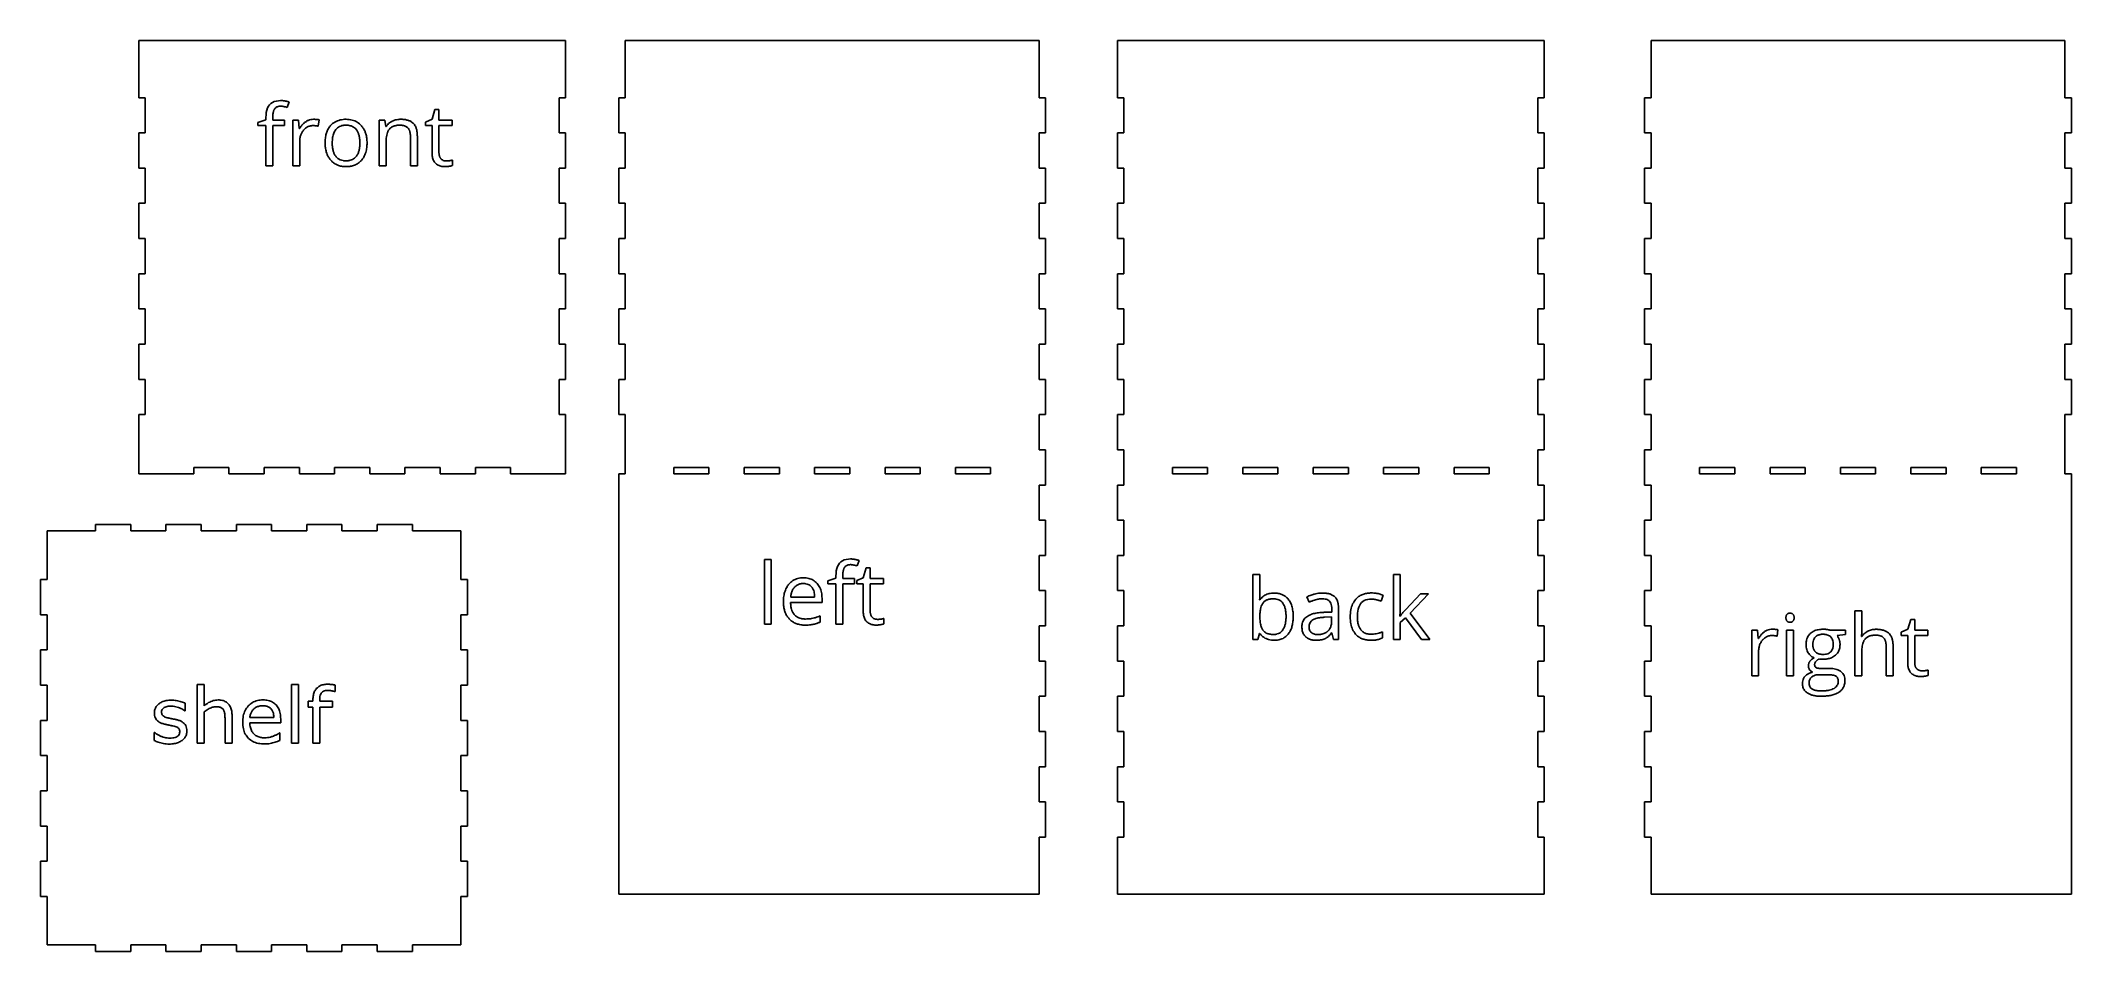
# Model space of a CAD drawing. Extents: x 87 to 1039, y 353 to 779.
import ezdxf

# ---------------------------------------------------------------- set-up
doc = ezdxf.new("R2010")
doc.units = 0
doc.layers.get('0').update_dxf_attribs({"linetype": 'CONTINUOUS'})

msp = doc.modelspace()

# ---------------------------------------------------------------- linework, layer by layer
at = {"color": 7}
for p, q in [((142.22437, 779.403645), (132.97437, 779.403645)), ((132.97437, 779.403645), (132.97437, 752.653645)), ((158.72438, 779.403645), (142.22437, 779.403645)), ((307.22438, 779.403645), (158.72438, 779.403645)), ((332.97438, 779.403645), (307.22438, 779.403645)), ((332.97438, 769.153645), (332.97438, 779.403645)), ((360.95645, 752.653645), (360.95645, 779.403645)), ((360.95645, 779.403645), (367.20645, 779.403645)), ((367.20645, 779.403645), (383.70645, 779.403645)), ((383.70645, 779.403645), (532.20645, 779.403645)), ((532.20645, 779.403645), (554.95645, 779.403645)), ((554.95645, 779.403645), (554.95645, 769.153645)), ((600.8853, 779.403645), (591.6353, 779.403645)), ((591.6353, 779.403645), (591.6353, 752.653645)), ((617.3853, 779.403645), (600.8853, 779.403645)), ((765.8853, 779.403645), (617.3853, 779.403645)), ((791.6353, 779.403645), (765.8853, 779.403645)), ((791.6353, 769.153645), (791.6353, 779.403645)), ((864.4966, 779.403645), (841.7466, 779.403645)), ((841.7466, 779.403645), (841.7466, 769.153645)), ((1012.9966, 779.403645), (864.4966, 779.403645)), ((1029.4966, 779.403645), (1012.9966, 779.403645)), ((1035.7466, 779.403645), (1029.4966, 779.403645)), ((1035.7466, 752.653645), (1035.7466, 779.403645)), ((332.97438, 752.653645), (332.97438, 769.153645)), ((554.95645, 769.153645), (554.95645, 752.653645)), ((791.6353, 752.653645), (791.6353, 769.153645)), ((841.7466, 769.153645), (841.7466, 752.653645)), ((132.97437, 752.653645), (135.97437, 752.653645)), ((135.97437, 752.653645), (135.97437, 736.153645)), ((329.97438, 736.153645), (329.97438, 752.653645)), ((329.97438, 752.653645), (332.97438, 752.653645)), ((357.95645, 736.153645), (357.95645, 752.653645)), ((357.95645, 752.653645), (360.95645, 752.653645)), ((554.95645, 752.653645), (557.95645, 752.653645)), ((557.95645, 752.653645), (557.95645, 736.153645)), ((591.6353, 752.653645), (594.6353, 752.653645)), ((594.6353, 752.653645), (594.6353, 736.153645)), ((788.6353, 736.153645), (788.6353, 752.653645)), ((788.6353, 752.653645), (791.6353, 752.653645)), ((841.7466, 752.653645), (838.7466, 752.653645)), ((838.7466, 752.653645), (838.7466, 736.153645)), ((1038.7466, 752.653645), (1035.7466, 752.653645)), ((1038.7466, 736.153645), (1038.7466, 752.653645)), ((192.53281, 742.260125), (192.53281, 743.452125)), ((195.77481, 743.530125), (195.77481, 742.143125)), ((203.41181, 750.659125), (202.57181, 748.061125)), ((267.33781, 741.186125), (270.40381, 742.534125)), ((270.40381, 742.534125), (271.77081, 747.104125)), ((271.77081, 747.104125), (273.64581, 747.104125)), ((273.64581, 747.104125), (273.64581, 742.143125)), ((135.97437, 736.153645), (132.97437, 736.153645)), ((132.97437, 736.153645), (132.97437, 719.653645)), ((188.70481, 741.089125), (192.53281, 742.260125)), ((188.70481, 739.624125), (188.70481, 741.089125)), ((192.53281, 739.624125), (188.70481, 739.624125)), ((192.53281, 720.737125), (192.53281, 739.624125)), ((195.77481, 742.143125), (201.22381, 742.143125)), ((201.22381, 739.624125), (195.77481, 739.624125)), ((195.77481, 739.624125), (195.77481, 720.737125)), ((201.22381, 742.143125), (201.22381, 739.624125)), ((205.12981, 720.737125), (205.12981, 742.143125)), ((205.12981, 742.143125), (207.80581, 742.143125)), ((207.80581, 742.143125), (208.17681, 738.178125)), ((208.17681, 738.178125), (208.33381, 738.178125)), ((217.45481, 742.300125), (217.00481, 739.292125)), ((217.45481, 742.300125), (217.45481, 742.300125)), ((245.61881, 720.737125), (245.61881, 742.143125)), ((245.61881, 742.143125), (248.25481, 742.143125)), ((248.25481, 742.143125), (248.78281, 739.214125)), ((248.78281, 739.214125), (248.93881, 739.214125)), ((260.26681, 720.737125), (260.26681, 734.585125)), ((263.50881, 734.702125), (263.50881, 720.737125)), ((267.33781, 739.624125), (267.33781, 741.186125)), ((270.40381, 739.624125), (267.33781, 739.624125)), ((270.40381, 726.889125), (270.40381, 739.624125)), ((273.64581, 742.143125), (279.85681, 742.143125)), ((279.85681, 739.624125), (273.64581, 739.624125)), ((273.64581, 739.624125), (273.64581, 727.026125)), ((279.85681, 742.143125), (279.85681, 739.624125)), ((332.97438, 736.153645), (329.97438, 736.153645)), ((332.97438, 719.653645), (332.97438, 736.153645)), ((360.95645, 736.153645), (357.95645, 736.153645)), ((360.95645, 719.653645), (360.95645, 736.153645)), ((557.95645, 736.153645), (554.95645, 736.153645)), ((554.95645, 736.153645), (554.95645, 719.653645)), ((594.6353, 736.153645), (591.6353, 736.153645)), ((591.6353, 736.153645), (591.6353, 719.653645)), ((791.6353, 736.153645), (788.6353, 736.153645)), ((791.6353, 719.653645), (791.6353, 736.153645)), ((838.7466, 736.153645), (841.7466, 736.153645)), ((841.7466, 736.153645), (841.7466, 719.653645)), ((1035.7466, 719.653645), (1035.7466, 736.153645)), ((1035.7466, 736.153645), (1038.7466, 736.153645)), ((208.37281, 732.221125), (208.37281, 720.737125)), ((223.62681, 731.460125), (223.62681, 731.460125)), ((239.63781, 728.202125), (239.63781, 728.202125)), ((248.86081, 731.967125), (248.86081, 720.737125)), ((280.01281, 723.413125), (280.01281, 720.932125)), ((280.01281, 723.413125), (280.01281, 723.413125)), ((132.97437, 719.653645), (135.97437, 719.653645)), ((135.97437, 719.653645), (135.97437, 703.153645)), ((195.77481, 720.737125), (192.53281, 720.737125)), ((208.37281, 720.737125), (205.12981, 720.737125)), ((248.86081, 720.737125), (245.61881, 720.737125)), ((263.50881, 720.737125), (260.26681, 720.737125)), ((329.97438, 703.153645), (329.97438, 719.653645)), ((329.97438, 719.653645), (332.97438, 719.653645)), ((357.95645, 703.153644), (357.95645, 719.653645)), ((357.95645, 719.653645), (360.95645, 719.653645)), ((554.95645, 719.653645), (557.95645, 719.653645)), ((557.95645, 719.653645), (557.95645, 703.153644)), ((591.6353, 719.653645), (594.6353, 719.653645)), ((594.6353, 719.653645), (594.6353, 703.153684)), ((788.6353, 703.153684), (788.6353, 719.653645)), ((788.6353, 719.653645), (791.6353, 719.653645)), ((841.7466, 719.653645), (838.7466, 719.653645)), ((838.7466, 719.653645), (838.7466, 703.153644)), ((1038.7466, 719.653645), (1035.7466, 719.653645)), ((1038.7466, 703.153644), (1038.7466, 719.653645)), ((135.97437, 703.153645), (132.97437, 703.153645)), ((132.97437, 703.153645), (132.97437, 686.65364)), ((332.97438, 703.153645), (329.97438, 703.153645)), ((332.97438, 686.65364), (332.97438, 703.153645)), ((360.95645, 703.153644), (357.95645, 703.153644)), ((360.95645, 686.65364), (360.95645, 703.153644)), ((557.95645, 703.153644), (554.95645, 703.153644)), ((554.95645, 703.153644), (554.95645, 686.65364)), ((594.6353, 703.153684), (591.6353, 703.153684)), ((591.6353, 703.153684), (591.6353, 686.65368)), ((791.6353, 703.153684), (788.6353, 703.153684)), ((791.6353, 686.65368), (791.6353, 703.153684)), ((838.7466, 703.153644), (841.7466, 703.153644)), ((841.7466, 703.153644), (841.7466, 686.65364)), ((1035.7466, 686.65364), (1035.7466, 703.153644)), ((1035.7466, 703.153644), (1038.7466, 703.153644)), ((132.97437, 686.65364), (135.97437, 686.65364)), ((135.97437, 686.65364), (135.97437, 670.15364)), ((329.97438, 670.15364), (329.97438, 686.65364)), ((329.97438, 686.65364), (332.97438, 686.65364)), ((357.95645, 670.15364), (357.95645, 686.65364)), ((357.95645, 686.65364), (360.95645, 686.65364)), ((554.95645, 686.65364), (557.95645, 686.65364)), ((557.95645, 686.65364), (557.95645, 670.15364)), ((591.6353, 686.65368), (594.6353, 686.65368)), ((594.6353, 686.65368), (594.6353, 670.15368)), ((788.6353, 670.15368), (788.6353, 686.65368)), ((788.6353, 686.65368), (791.6353, 686.65368)), ((841.7466, 686.65364), (838.7466, 686.65364)), ((838.7466, 686.65364), (838.7466, 670.15364)), ((1038.7466, 686.65364), (1035.7466, 686.65364)), ((1038.7466, 670.15364), (1038.7466, 686.65364)), ((135.97437, 670.15364), (132.97437, 670.15364)), ((132.97437, 670.15364), (132.97437, 653.65364)), ((332.97438, 670.15364), (329.97438, 670.15364)), ((332.97438, 653.65364), (332.97438, 670.15364)), ((360.95645, 670.15364), (357.95645, 670.15364)), ((360.95645, 653.65364), (360.95645, 670.15364)), ((557.95645, 670.15364), (554.95645, 670.15364)), ((554.95645, 670.15364), (554.95645, 653.65364)), ((594.6353, 670.15368), (591.6353, 670.15368)), ((591.6353, 670.15368), (591.6353, 653.65368)), ((791.6353, 670.15368), (788.6353, 670.15368)), ((791.6353, 653.65368), (791.6353, 670.15368)), ((838.7466, 670.15364), (841.7466, 670.15364)), ((841.7466, 670.15364), (841.7466, 653.65364)), ((1035.7466, 653.65364), (1035.7466, 670.15364)), ((1035.7466, 670.15364), (1038.7466, 670.15364)), ((132.97437, 653.65364), (135.97437, 653.65364)), ((135.97437, 653.65364), (135.97437, 637.15364)), ((329.97438, 637.15364), (329.97438, 653.65364)), ((329.97438, 653.65364), (332.97438, 653.65364)), ((357.95645, 637.15364), (357.95645, 653.65364)), ((357.95645, 653.65364), (360.95645, 653.65364)), ((554.95645, 653.65364), (557.95645, 653.65364)), ((557.95645, 653.65364), (557.95645, 637.15364)), ((591.6353, 653.65368), (594.6353, 653.65368)), ((594.6353, 653.65368), (594.6353, 637.15368)), ((788.6353, 637.15368), (788.6353, 653.65368)), ((788.6353, 653.65368), (791.6353, 653.65368)), ((841.7466, 653.65364), (838.7466, 653.65364)), ((838.7466, 653.65364), (838.7466, 637.15364)), ((1038.7466, 653.65364), (1035.7466, 653.65364)), ((1038.7466, 637.15364), (1038.7466, 653.65364)), ((135.97437, 637.15364), (132.97437, 637.15364)), ((132.97437, 637.15364), (132.97437, 620.65364)), ((332.97438, 637.15364), (329.97438, 637.15364)), ((332.97438, 620.65364), (332.97438, 637.15364)), ((360.95645, 637.15364), (357.95645, 637.15364)), ((360.95645, 620.65364), (360.95645, 637.15364)), ((557.95645, 637.15364), (554.95645, 637.15364)), ((554.95645, 637.15364), (554.95645, 620.65364)), ((594.6353, 637.15368), (591.6353, 637.15368)), ((591.6353, 637.15368), (591.6353, 620.65368)), ((791.6353, 637.15368), (788.6353, 637.15368)), ((791.6353, 620.65368), (791.6353, 637.15368)), ((838.7466, 637.15364), (841.7466, 637.15364)), ((841.7466, 637.15364), (841.7466, 620.65364)), ((1035.7466, 620.65364), (1035.7466, 637.15364)), ((1035.7466, 637.15364), (1038.7466, 637.15364)), ((132.97437, 620.65364), (135.97437, 620.65364)), ((135.97437, 620.65364), (135.97437, 604.15364)), ((329.97438, 604.15364), (329.97438, 620.65364)), ((329.97438, 620.65364), (332.97438, 620.65364)), ((357.95645, 604.15364), (357.95645, 620.65364)), ((357.95645, 620.65364), (360.95645, 620.65364)), ((554.95645, 620.65364), (557.95645, 620.65364)), ((557.95645, 620.65364), (557.95645, 604.15364)), ((591.6353, 620.65368), (594.6353, 620.65368)), ((594.6353, 620.65368), (594.6353, 604.15368)), ((788.6353, 604.15368), (788.6353, 620.65368)), ((788.6353, 620.65368), (791.6353, 620.65368)), ((841.7466, 620.65364), (838.7466, 620.65364)), ((838.7466, 620.65364), (838.7466, 604.15364)), ((1038.7466, 620.65364), (1035.7466, 620.65364)), ((1038.7466, 604.15364), (1038.7466, 620.65364)), ((135.97437, 604.15364), (132.97437, 604.15364)), ((132.97437, 604.15364), (132.97438, 586.65364)), ((332.97438, 604.15364), (329.97438, 604.15364)), ((332.97439, 576.40364), (332.97438, 604.15364)), ((360.95645, 604.15364), (357.95645, 604.15364)), ((360.95645, 587.65364), (360.95645, 604.15364)), ((557.95645, 604.15364), (554.95645, 604.15364)), ((554.95645, 604.15364), (554.95645, 587.65364)), ((594.6353, 604.15368), (591.6353, 604.15368)), ((591.6353, 604.15368), (591.6353, 587.65368)), ((791.6353, 604.15368), (788.6353, 604.15368)), ((791.6353, 587.65368), (791.6353, 604.15368)), ((838.7466, 604.15364), (841.7466, 604.15364)), ((841.7466, 604.15364), (841.7466, 587.65364)), ((1035.7466, 587.65364), (1035.7466, 604.15364)), ((1035.7466, 604.15364), (1038.7466, 604.15364)), ((132.97438, 586.65364), (132.97438, 576.40364)), ((360.95645, 576.40366), (360.95645, 587.65364)), ((554.95645, 587.65364), (557.95645, 587.65364)), ((557.95645, 587.65364), (557.95645, 571.15364)), ((591.6353, 587.65368), (594.6353, 587.65368)), ((594.6353, 587.65368), (594.6353, 571.15368)), ((788.6353, 571.15368), (788.6353, 587.65368)), ((788.6353, 587.65368), (791.6353, 587.65368)), ((841.7466, 587.65364), (838.7466, 587.65364)), ((838.7466, 587.65364), (838.7466, 571.15364)), ((1035.7466, 576.40366), (1035.7466, 587.65364)), ((132.97438, 576.40364), (158.72438, 576.40364)), ((158.72438, 576.40364), (158.72438, 579.40364)), ((158.72438, 579.40364), (175.22438, 579.40364)), ((175.22438, 579.40364), (175.22438, 576.40364)), ((175.22438, 576.40364), (191.72438, 576.40364)), ((191.72438, 576.40364), (191.72438, 579.40364)), ((191.72438, 579.40364), (208.22438, 579.40364)), ((208.22438, 579.40364), (208.22438, 576.40364)), ((208.22438, 576.40364), (224.72438, 576.40364)), ((224.72438, 576.40364), (224.72438, 579.40364)), ((224.72438, 579.40364), (241.22438, 579.40364)), ((241.22438, 579.40364), (241.22438, 576.40364)), ((241.22438, 576.40364), (257.72438, 576.40364)), ((257.72438, 576.40364), (257.72438, 579.40364)), ((257.72438, 579.40364), (274.22438, 579.40364)), ((274.22438, 579.40364), (274.22438, 576.40364)), ((274.22438, 576.40364), (290.72438, 576.40364)), ((290.72438, 576.40364), (290.72438, 579.40364)), ((290.72438, 579.40364), (307.22438, 579.40364)), ((307.22438, 579.40364), (307.22438, 576.40364)), ((307.22438, 576.40364), (323.72439, 576.40364)), ((323.72439, 576.40364), (332.97439, 576.40364)), ((357.95644, 576.40366), (360.95645, 576.40366)), ((357.95645, 379.40364), (357.95645, 576.40365)), ((357.95645, 576.40365), (360.95645, 576.40365)), ((383.70645, 579.40366), (400.20645, 579.40366)), ((383.70645, 576.40366), (383.70645, 579.40366)), ((400.20645, 576.40366), (383.70645, 576.40366)), ((400.20645, 579.40366), (400.20645, 576.40366)), ((416.70645, 579.40366), (433.20645, 579.40366)), ((416.70645, 576.40366), (416.70645, 579.40366)), ((433.20645, 576.40366), (416.70645, 576.40366)), ((433.20645, 579.40366), (433.20645, 576.40366)), ((449.70645, 579.40366), (466.20645, 579.40366)), ((449.70645, 576.40366), (449.70645, 579.40366)), ((466.20645, 576.40366), (449.70645, 576.40366)), ((466.20645, 579.40366), (466.20645, 576.40366)), ((482.70642, 579.40366), (499.20642, 579.40366)), ((482.70642, 576.40366), (482.70642, 579.40366)), ((499.20642, 576.40366), (482.70642, 576.40366)), ((499.20642, 579.40366), (499.20642, 576.40366)), ((515.70642, 579.40366), (532.20642, 579.40366)), ((515.70642, 576.40366), (515.70642, 579.40366)), ((532.20642, 576.40366), (515.70642, 576.40366)), ((532.20642, 579.40366), (532.20642, 576.40366)), ((557.95645, 571.15364), (554.95645, 571.15364)), ((554.95645, 571.15364), (554.95645, 554.65364)), ((594.6353, 571.15368), (591.6353, 571.15368)), ((591.6353, 571.15368), (591.6353, 554.65368)), ((617.38528, 579.40365), (633.88528, 579.40365)), ((617.38528, 576.40365), (617.38528, 579.40365)), ((633.88528, 576.40365), (617.38528, 576.40365)), ((633.88528, 579.40365), (633.88528, 576.40365)), ((650.38528, 579.40365), (666.88528, 579.40365)), ((650.38528, 576.40365), (650.38528, 579.40365)), ((666.88528, 576.40365), (650.38528, 576.40365)), ((666.88528, 579.40365), (666.88528, 576.40365)), ((683.38528, 579.40365), (699.88528, 579.40365)), ((683.38528, 576.40365), (683.38528, 579.40365)), ((699.88528, 576.40365), (683.38528, 576.40365)), ((699.88528, 579.40365), (699.88528, 576.40365)), ((716.38528, 579.40365), (732.88529, 579.40365)), ((716.38528, 576.40365), (716.38528, 579.40365)), ((732.88529, 576.40365), (716.38528, 576.40365)), ((732.88529, 579.40365), (732.88529, 576.40365)), ((749.38528, 579.40365), (765.88528, 579.40365)), ((749.38528, 576.40365), (749.38528, 579.40365)), ((765.88528, 576.40365), (749.38528, 576.40365)), ((765.88528, 579.40365), (765.88528, 576.40365)), ((791.6353, 571.15368), (788.6353, 571.15368)), ((791.6353, 554.65368), (791.6353, 571.15368)), ((838.7466, 571.15364), (841.7466, 571.15364)), ((841.7466, 571.15364), (841.7466, 554.65364)), ((880.99542, 579.40366), (864.49542, 579.40366)), ((864.49542, 579.40366), (864.49542, 576.40366)), ((864.49542, 576.40366), (880.99542, 576.40366)), ((880.99542, 576.40366), (880.99542, 579.40366)), ((913.99567, 579.40366), (897.49567, 579.40366)), ((897.49567, 579.40366), (897.49567, 576.40366)), ((897.49567, 576.40366), (913.99567, 576.40366)), ((913.99567, 576.40366), (913.99567, 579.40366)), ((946.99579, 579.40366), (930.49579, 579.40366)), ((930.49579, 579.40366), (930.49579, 576.40366)), ((930.49579, 576.40366), (946.99579, 576.40366)), ((946.99579, 576.40366), (946.99579, 579.40366)), ((979.99597, 579.40366), (963.49597, 579.40366)), ((963.49597, 579.40366), (963.49597, 576.40366)), ((963.49597, 576.40366), (979.99597, 576.40366)), ((979.99597, 576.40366), (979.99597, 579.40366)), ((1012.9962, 579.40366), (996.4962, 579.40366)), ((996.4962, 579.40366), (996.4962, 576.40366)), ((996.4962, 576.40366), (1012.9962, 576.40366)), ((1012.9962, 576.40366), (1012.9962, 579.40366)), ((1038.7466, 576.40366), (1035.7466, 576.40366)), ((1038.7466, 576.40365), (1035.7466, 576.40365)), ((1038.7466, 379.40364), (1038.7466, 576.40365)), ((129.1909, 552.60007), (112.6909, 552.60007)), ((112.6909, 552.60007), (112.6909, 549.60007)), ((129.1909, 549.60007), (129.1909, 552.60007)), ((162.1909, 552.60007), (145.6909, 552.60007)), ((145.6909, 552.60007), (145.6909, 549.60007)), ((162.1909, 549.60007), (162.1909, 552.60007)), ((195.1909, 552.60007), (178.6909, 552.60007)), ((178.6909, 552.60007), (178.6909, 549.60007)), ((195.1909, 549.60007), (195.1909, 552.60007)), ((228.1909, 552.60007), (211.6909, 552.60007)), ((211.6909, 552.60007), (211.6909, 549.60007)), ((228.1909, 549.60007), (228.1909, 552.60007)), ((261.1909, 552.60007), (244.6909, 552.60007)), ((244.6909, 552.60007), (244.6909, 549.60007)), ((261.1909, 549.60007), (261.1909, 552.60007)), ((554.95645, 554.65364), (557.95645, 554.65364)), ((557.95645, 554.65364), (557.95645, 538.15364)), ((591.6353, 554.65368), (594.6353, 554.65368)), ((594.6353, 554.65368), (594.6353, 538.15368)), ((788.6353, 538.15368), (788.6353, 554.65368)), ((788.6353, 554.65368), (791.6353, 554.65368)), ((841.7466, 554.65364), (838.7466, 554.65364)), ((838.7466, 554.65364), (838.7466, 538.15364)), ((89.940901, 549.60007), (89.940901, 526.85007)), ((96.190901, 549.60007), (89.940901, 549.60007)), ((112.6909, 549.60007), (96.190901, 549.60007)), ((145.6909, 549.60007), (129.1909, 549.60007)), ((178.6909, 549.60007), (162.1909, 549.60007)), ((211.6909, 549.60007), (195.1909, 549.60007)), ((244.6909, 549.60007), (228.1909, 549.60007)), ((283.9409, 549.60007), (261.1909, 549.60007)), ((283.9409, 543.35007), (283.9409, 549.60007)), ((283.9409, 526.85007), (283.9409, 543.35007)), ((426.15145, 505.90112), (426.15145, 536.29212)), ((426.15145, 536.29212), (429.39445, 536.29212)), ((429.39445, 536.29212), (429.39445, 505.90112)), ((470.54645, 535.82312), (469.70645, 533.22512)), ((557.95645, 538.15364), (554.95645, 538.15364)), ((554.95645, 538.15364), (554.95645, 521.65364)), ((594.6353, 538.15368), (591.6353, 538.15368)), ((591.6353, 538.15368), (591.6353, 521.65368)), ((791.6353, 538.15368), (788.6353, 538.15368)), ((791.6353, 521.65368), (791.6353, 538.15368)), ((838.7466, 538.15364), (841.7466, 538.15364)), ((841.7466, 538.15364), (841.7466, 521.65364)), ((89.940901, 526.85007), (86.940901, 526.85007)), ((86.940901, 526.85007), (86.940901, 510.35007)), ((286.9409, 526.85007), (283.9409, 526.85007)), ((286.9409, 510.35007), (286.9409, 526.85007)), ((455.83945, 526.25312), (459.66745, 527.42412)), ((455.83945, 524.78812), (455.83945, 526.25312)), ((459.66745, 524.78812), (455.83945, 524.78812)), ((459.66745, 527.42412), (459.66745, 528.61612)), ((459.66745, 505.90112), (459.66745, 524.78812)), ((462.90945, 528.69412), (462.90945, 527.30712)), ((462.90945, 527.30712), (468.35945, 527.30712)), ((468.35945, 524.78812), (462.90945, 524.78812)), ((462.90945, 524.78812), (462.90945, 505.90112)), ((468.35945, 527.30712), (468.35945, 524.78812)), ((469.43345, 526.35012), (472.49945, 527.69812)), ((469.43345, 524.78812), (469.43345, 526.35012)), ((472.49945, 524.78812), (469.43345, 524.78812)), ((472.49945, 527.69812), (473.86645, 532.26812)), ((472.49945, 512.05312), (472.49945, 524.78812)), ((473.86645, 532.26812), (475.74145, 532.26812)), ((475.74145, 532.26812), (475.74145, 527.30712)), ((475.74145, 527.30712), (481.95245, 527.30712)), ((481.95245, 524.78812), (475.74145, 524.78812)), ((475.74145, 524.78812), (475.74145, 512.19012)), ((481.95245, 527.30712), (481.95245, 524.78812)), ((655.17038, 498.77357), (655.17038, 529.16457)), ((655.17038, 529.16457), (658.41238, 529.16457)), ((658.41238, 529.16457), (658.41238, 521.78157)), ((720.97138, 498.77357), (720.97138, 529.16457)), ((720.97138, 529.16457), (724.17438, 529.16457)), ((724.17438, 529.16457), (724.17438, 513.05157)), ((453.18345, 516.01812), (438.43745, 516.01812)), ((438.51545, 518.65512), (449.70645, 518.65512)), ((438.51545, 518.65512), (438.51545, 518.65512)), ((453.18345, 518.06912), (453.18345, 516.01812)), ((453.18345, 518.06912), (453.18345, 518.06912)), ((554.95645, 521.65364), (557.95645, 521.65364)), ((557.95645, 521.65364), (557.95645, 505.15364)), ((591.6353, 521.65368), (594.6353, 521.65368)), ((594.6353, 521.65368), (594.6353, 505.15368)), ((658.25638, 517.32857), (658.41238, 517.32857)), ((664.66238, 517.81657), (664.66238, 517.81657)), ((681.47938, 516.21557), (680.48338, 518.69557)), ((716.20538, 519.45757), (715.20938, 516.70357)), ((716.20538, 519.45757), (716.20538, 519.45757)), ((726.73338, 512.85557), (733.64738, 520.17957)), ((737.49438, 520.17957), (728.82338, 511.05857)), ((733.64738, 520.17957), (737.49438, 520.17957)), ((788.6353, 505.15368), (788.6353, 521.65368)), ((788.6353, 521.65368), (791.6353, 521.65368)), ((841.7466, 521.65364), (838.7466, 521.65364)), ((838.7466, 521.65364), (838.7466, 505.15364)), ((86.940901, 510.35007), (89.940901, 510.35007)), ((89.940901, 510.35007), (89.940901, 493.85007)), ((283.9409, 493.85007), (283.9409, 510.35007)), ((283.9409, 510.35007), (286.9409, 510.35007)), ((429.39445, 505.90112), (426.15145, 505.90112)), ((452.26545, 509.78812), (452.26545, 506.89712)), ((462.90945, 505.90112), (459.66745, 505.90112)), ((482.10945, 508.57712), (482.10945, 506.09612)), ((482.10945, 508.57712), (482.10945, 508.57712)), ((557.95645, 505.15364), (554.95645, 505.15364)), ((554.95645, 505.15364), (554.95645, 488.65364)), ((594.6353, 505.15368), (591.6353, 505.15368)), ((591.6353, 505.15368), (591.6353, 488.65368)), ((688.45138, 511.48857), (692.08438, 511.60557)), ((692.00638, 509.30157), (688.76438, 509.16457)), ((692.00638, 507.36757), (692.00638, 509.30157)), ((692.00638, 507.36757), (692.00638, 507.36757)), ((692.08438, 511.60557), (692.08438, 512.93357)), ((695.24838, 513.38357), (695.24838, 498.77357)), ((724.01838, 509.73057), (724.17438, 509.73057)), ((724.01838, 509.73057), (724.01838, 509.73057)), ((726.61538, 508.89057), (724.17438, 506.78157)), ((724.17438, 506.78157), (724.17438, 498.77357)), ((734.17438, 498.77357), (726.61538, 508.89057)), ((728.82338, 511.05857), (738.10038, 498.77357)), ((791.6353, 505.15368), (788.6353, 505.15368)), ((791.6353, 488.65368), (791.6353, 505.15368)), ((838.7466, 505.15364), (841.7466, 505.15364)), ((841.7466, 505.15364), (841.7466, 488.65364)), ((905.01465, 509.57418), (905.01465, 509.57418)), ((937.27365, 481.77318), (937.27365, 512.16418)), ((937.27365, 512.16418), (940.51665, 512.16418)), ((940.51665, 512.16418), (940.51665, 502.96518)), ((962.05965, 503.57018), (963.42665, 508.14118)), ((963.42665, 508.14118), (965.30165, 508.14118)), ((965.30165, 508.14118), (965.30165, 503.18018)), ((657.49438, 498.77357), (655.17038, 498.77357)), ((658.17838, 501.52757), (657.49438, 498.77357)), ((658.41238, 501.52757), (658.17838, 501.52757)), ((658.41238, 501.52757), (658.41238, 501.52757)), ((692.20138, 501.82057), (692.04538, 501.82057)), ((692.84638, 498.77357), (692.20138, 501.82057)), ((695.24838, 498.77357), (692.84638, 498.77357)), ((715.89338, 502.36757), (715.89338, 499.49657)), ((724.17438, 498.77357), (720.97138, 498.77357)), ((738.10038, 498.77357), (734.17438, 498.77357)), ((888.91465, 481.77318), (888.91465, 503.18018)), ((888.91465, 503.18018), (891.59065, 503.18018)), ((891.59065, 503.18018), (891.96165, 499.21518)), ((891.96165, 499.21518), (892.11765, 499.21518)), ((901.23865, 503.33618), (900.78965, 500.32818)), ((901.23865, 503.33618), (901.23865, 503.33618)), ((905.24265, 481.77318), (905.24265, 503.18018)), ((905.24265, 503.18018), (908.48465, 503.18018)), ((908.48465, 503.18018), (908.48465, 481.77318)), ((917.56665, 496.32418), (917.56665, 496.32418)), ((925.47765, 503.18018), (932.87965, 503.18018)), ((925.47765, 503.18018), (925.47765, 503.18018)), ((932.87965, 501.12918), (928.91465, 500.66018)), ((932.87965, 503.18018), (932.87965, 501.12918)), ((940.35965, 500.21118), (940.55565, 500.21118)), ((951.92265, 481.77318), (951.92265, 495.62118)), ((955.16465, 495.73818), (955.16465, 481.77318)), ((958.99265, 502.22318), (962.05965, 503.57018)), ((958.99265, 500.66018), (958.99265, 502.22318)), ((962.05965, 500.66018), (958.99265, 500.66018)), ((962.05965, 487.92618), (962.05965, 500.66018)), ((965.30165, 503.18018), (971.51265, 503.18018)), ((971.51265, 500.66018), (965.30165, 500.66018)), ((965.30165, 500.66018), (965.30165, 488.06318)), ((971.51265, 503.18018), (971.51265, 500.66018)), ((89.940901, 493.85007), (86.940901, 493.85007)), ((86.940901, 493.85007), (86.940901, 477.35007)), ((286.9409, 493.85007), (283.9409, 493.85007)), ((286.9409, 477.35007), (286.9409, 493.85007)), ((554.95645, 488.65364), (557.95645, 488.65364)), ((557.95645, 488.65364), (557.95645, 472.15364)), ((591.6353, 488.65368), (594.6353, 488.65368)), ((594.6353, 488.65368), (594.6353, 472.15368)), ((788.6353, 472.15368), (788.6353, 488.65368)), ((788.6353, 488.65368), (791.6353, 488.65368)), ((841.7466, 488.65364), (838.7466, 488.65364)), ((838.7466, 488.65364), (838.7466, 472.15364)), ((892.15665, 493.25818), (892.15665, 481.77318)), ((940.51665, 492.96518), (940.51665, 481.77318)), ((86.940901, 477.35007), (89.940901, 477.35007)), ((89.940901, 477.35007), (89.940901, 460.85007)), ((160.26171, 450.24343), (160.26171, 477.595)), ((160.26171, 477.595), (163.56639, 477.595)), ((163.56639, 477.595), (163.56639, 467.69851)), ((204.52342, 450.24343), (204.52342, 477.595)), ((204.52342, 477.595), (207.82811, 477.595)), ((207.82811, 477.595), (207.82811, 450.24343)), ((224.96678, 477.41922), (224.96678, 474.39578)), ((283.9409, 460.85007), (283.9409, 477.35007)), ((283.9409, 477.35007), (286.9409, 477.35007)), ((892.15665, 481.77318), (888.91465, 481.77318)), ((908.48465, 481.77318), (905.24265, 481.77318)), ((924.36365, 482.26218), (920.47765, 482.26218)), ((921.60965, 485.17218), (925.39865, 485.17218)), ((924.36365, 482.26218), (924.36365, 482.26218)), ((940.51665, 481.77318), (937.27365, 481.77318)), ((955.16465, 481.77318), (951.92265, 481.77318)), ((971.66865, 484.44918), (971.66865, 481.96918)), ((971.66865, 484.44918), (971.66865, 484.44918)), ((154.74218, 468.87625), (154.74218, 465.34304)), ((212.34569, 467.10086), (212.34569, 469.8782)), ((212.34569, 469.8782), (214.57811, 469.8782)), ((214.57811, 467.10086), (212.34569, 467.10086)), ((214.57811, 469.8782), (214.57811, 470.52859)), ((214.57811, 450.24343), (214.57811, 467.10086)), ((217.77733, 470.54617), (217.77733, 469.8782)), ((217.77733, 469.8782), (223.73632, 469.8782)), ((223.73632, 467.10086), (217.8828, 467.10086)), ((217.8828, 467.10086), (217.8828, 450.24343)), ((223.73632, 469.8782), (223.73632, 467.10086)), ((224.96678, 474.39578), (224.791, 474.39578)), ((557.95645, 472.15364), (554.95645, 472.15364)), ((554.95645, 472.15364), (554.95645, 455.65364)), ((594.6353, 472.15368), (591.6353, 472.15368)), ((591.6353, 472.15368), (591.6353, 455.65368)), ((791.6353, 472.15368), (788.6353, 472.15368)), ((791.6353, 455.65368), (791.6353, 472.15368)), ((838.7466, 472.15364), (841.7466, 472.15364)), ((841.7466, 472.15364), (841.7466, 455.65364)), ((89.940901, 460.85007), (86.940901, 460.85007)), ((86.940901, 460.85007), (86.940901, 444.35007)), ((154.74218, 465.34304), (154.56639, 465.34304)), ((163.56639, 464.90359), (163.56639, 450.24343)), ((173.37499, 450.24343), (173.37499, 461.42312)), ((176.67967, 462.98757), (176.67967, 450.24343)), ((185.01171, 462.24929), (196.26171, 462.24929)), ((199.4785, 459.71804), (185.01171, 459.71804)), ((199.4785, 461.51101), (199.4785, 459.71804)), ((286.9409, 460.85007), (283.9409, 460.85007)), ((286.9409, 444.35007), (286.9409, 460.85007)), ((140.16991, 451.42117), (140.16991, 455.13015)), ((140.16991, 455.13015), (140.34569, 455.13015)), ((155.51561, 455.90359), (155.51561, 455.90359)), ((163.56639, 450.24343), (160.26171, 450.24343)), ((176.67967, 450.24343), (173.37499, 450.24343)), ((198.916, 455.04226), (199.09178, 455.04226)), ((199.09178, 455.04226), (199.09178, 451.43875)), ((207.82811, 450.24343), (204.52342, 450.24343)), ((217.8828, 450.24343), (214.57811, 450.24343)), ((554.95645, 455.65364), (557.95645, 455.65364)), ((557.95645, 455.65364), (557.95645, 439.15364)), ((591.6353, 455.65368), (594.6353, 455.65368)), ((594.6353, 455.65368), (594.6353, 439.15368)), ((788.6353, 439.15368), (788.6353, 455.65368)), ((788.6353, 455.65368), (791.6353, 455.65368)), ((841.7466, 455.65364), (838.7466, 455.65364)), ((838.7466, 455.65364), (838.7466, 439.15364)), ((86.940901, 444.35007), (89.940901, 444.35007)), ((89.940901, 444.35007), (89.940901, 427.85007)), ((283.9409, 427.85007), (283.9409, 444.35007)), ((283.9409, 444.35007), (286.9409, 444.35007)), ((557.95645, 439.15364), (554.95645, 439.15364)), ((554.95645, 439.15364), (554.95645, 422.65364)), ((594.6353, 439.15368), (591.6353, 439.15368)), ((591.6353, 439.15368), (591.6353, 422.65368)), ((791.6353, 439.15368), (788.6353, 439.15368)), ((791.6353, 422.65368), (791.6353, 439.15368)), ((838.7466, 439.15364), (841.7466, 439.15364)), ((841.7466, 439.15364), (841.7466, 422.65364)), ((89.940901, 427.85007), (86.940901, 427.85007)), ((86.940901, 427.85007), (86.940901, 411.35007)), ((286.9409, 427.85007), (283.9409, 427.85007)), ((286.9409, 411.35007), (286.9409, 427.85007)), ((554.95645, 422.65364), (557.95645, 422.65364)), ((557.95645, 422.65364), (557.95645, 406.15364)), ((591.6353, 422.65368), (594.6353, 422.65368)), ((594.6353, 422.65368), (594.6353, 406.15368)), ((788.6353, 406.15368), (788.6353, 422.65368)), ((788.6353, 422.65368), (791.6353, 422.65368)), ((841.7466, 422.65364), (838.7466, 422.65364)), ((838.7466, 422.65364), (838.7466, 406.15364)), ((86.940901, 411.35007), (89.940901, 411.35007)), ((89.940901, 411.35007), (89.940901, 394.85007)), ((283.9409, 394.85007), (283.9409, 411.35007)), ((283.9409, 411.35007), (286.9409, 411.35007)), ((557.95645, 406.15364), (554.95645, 406.15364)), ((554.95645, 406.15364), (554.95645, 379.40364)), ((594.6353, 406.15368), (591.6353, 406.15368)), ((591.6353, 406.15368), (591.6353, 389.65368)), ((791.6353, 406.15368), (788.6353, 406.15368)), ((791.6353, 379.40368), (791.6353, 406.15368)), ((838.7466, 406.15364), (841.7466, 406.15364)), ((841.7466, 406.15364), (841.7466, 379.40364)), ((89.940901, 394.85007), (86.940901, 394.85007)), ((86.940901, 394.85007), (86.940901, 378.35007)), ((286.9409, 394.85007), (283.9409, 394.85007)), ((286.9409, 378.35007), (286.9409, 394.85007)), ((591.6353, 389.65368), (591.6353, 379.40368)), ((86.940901, 378.35007), (89.940901, 378.35007)), ((89.940901, 378.35007), (89.940901, 361.85007)), ((283.9409, 355.60007), (283.9409, 378.35007)), ((283.9409, 378.35007), (286.9409, 378.35007)), ((383.70645, 379.40364), (357.95645, 379.40364)), ((532.20645, 379.40364), (383.70645, 379.40364)), ((548.70645, 379.40364), (532.20645, 379.40364)), ((554.95645, 379.40364), (548.70645, 379.40364)), ((591.6353, 379.40368), (617.3853, 379.40368)), ((617.3853, 379.40368), (765.8853, 379.40368)), ((765.8853, 379.40368), (782.3853, 379.40368)), ((782.3853, 379.40368), (791.6353, 379.40368)), ((841.7466, 379.40364), (847.9966, 379.40364)), ((847.9966, 379.40364), (864.4966, 379.40364)), ((864.4966, 379.40364), (1012.9966, 379.40364)), ((1012.9966, 379.40364), (1038.7466, 379.40364)), ((89.940901, 361.85007), (89.940901, 355.60007)), ((89.940901, 355.60007), (112.6909, 355.60007)), ((112.6909, 355.60007), (112.6909, 352.60007)), ((112.6909, 352.60007), (129.1909, 352.60007)), ((129.1909, 352.60007), (129.1909, 355.60007)), ((129.1909, 355.60007), (145.6909, 355.60007)), ((145.6909, 355.60007), (145.6909, 352.60007)), ((145.6909, 352.60007), (162.1909, 352.60007)), ((162.1909, 352.60007), (162.1909, 355.60007)), ((162.1909, 355.60007), (178.6909, 355.60007)), ((178.6909, 355.60007), (178.6909, 352.60007)), ((178.6909, 352.60007), (195.1909, 352.60007)), ((195.1909, 352.60007), (195.1909, 355.60007)), ((195.1909, 355.60007), (211.6909, 355.60007)), ((211.6909, 355.60007), (211.6909, 352.60007)), ((211.6909, 352.60007), (228.1909, 352.60007)), ((228.1909, 352.60007), (228.1909, 355.60007)), ((228.1909, 355.60007), (244.6909, 355.60007)), ((244.6909, 355.60007), (244.6909, 352.60007)), ((244.6909, 352.60007), (261.1909, 352.60007)), ((261.1909, 352.60007), (261.1909, 355.60007)), ((261.1909, 355.60007), (277.6909, 355.60007)), ((277.6909, 355.60007), (283.9409, 355.60007))]:
    msp.add_line(p, q, dxfattribs=at)
for points, knots in [([(192.53281, 743.452125), (192.607927, 744.960273), (192.742002, 747.652135), (195.516865, 751.003717), (198.073371, 751.224984), (199.42681, 751.342125)], [0, 0, 0, 0, 4.44976, 7.942281, 11.871333, 11.871333, 11.871333, 11.871333]), ([(196.15781, 746.446125), (196.089825, 746.212677), (195.94543, 745.716853), (195.830912, 744.901049), (195.789185, 744.269416), (195.778154, 743.855495), (195.77538, 743.69282), (195.775, 743.584357), (195.77481, 743.530125)], [0, 0, 0, 0, 0.728641, 1.547571, 2.464344, 2.627039, 2.789732, 2.952428, 2.952428, 2.952428, 2.952428]), ([(196.65381, 747.446125), (196.585557, 747.341934), (196.449135, 747.13368), (196.282707, 746.79814), (196.199459, 746.563511), (196.15781, 746.446125)], [0, 0, 0, 0, 0.37347, 0.746479, 1.119949, 1.119949, 1.119949, 1.119949]), ([(198.31481, 748.547125), (198.097543, 748.481109), (197.664552, 748.349546), (197.089056, 747.968076), (196.799236, 747.620521), (196.65381, 747.446125)], [0, 0, 0, 0, 0.679003, 1.353188, 2.032191, 2.032191, 2.032191, 2.032191]), ([(202.57181, 748.061125), (202.28701, 748.148882), (201.74182, 748.316874), (200.944151, 748.502741), (200.34038, 748.601335), (199.913034, 748.645617), (199.641143, 748.662394), (199.341453, 748.669956), (199.014345, 748.660465), (198.661478, 748.621497), (198.430398, 748.571923), (198.31481, 748.547125)], [0, 0, 0, 0, 0.893822, 1.711037, 2.454997, 2.727351, 2.999653, 3.272006, 3.626482, 3.980668, 4.335144, 4.335144, 4.335144, 4.335144]), ([(199.42681, 751.342125), (199.591632, 751.339026), (199.921231, 751.332829), (200.414634, 751.29544), (200.741403, 751.251899), (200.90481, 751.230125)], [0, 0, 0, 0, 0.494495, 0.988851, 1.483346, 1.483346, 1.483346, 1.483346]), ([(200.90481, 751.230125), (201.067757, 751.204911), (201.400651, 751.1534), (201.906715, 751.051587), (202.359782, 750.946276), (202.754143, 750.84532), (203.083947, 750.755623), (203.302521, 750.691291), (203.41181, 750.659125)], [0, 0, 0, 0, 0.494608, 1.01046, 1.548132, 1.889897, 2.231651, 2.573416, 2.573416, 2.573416, 2.573416]), ([(208.33381, 738.178125), (208.603762, 738.616274), (209.125685, 739.463387), (210.097576, 740.550266), (211.166512, 741.424891), (212.334484, 742.067265), (213.590466, 742.456109), (214.765681, 742.554282), (215.793524, 742.51588), (216.649606, 742.446028), (217.192755, 742.347609), (217.45481, 742.300125)], [0, 0, 0, 0, 1.54144, 2.980204, 4.350647, 5.667199, 6.954192, 8.264587, 9.183066, 10.039625, 10.838166, 10.838166, 10.838166, 10.838166]), ([(237.28881, 739.546125), (236.664441, 740.145608), (235.414781, 741.34546), (232.886565, 742.342299), (230.124193, 742.631425), (227.341148, 742.354717), (224.801404, 741.36741), (222.997681, 739.87194), (221.7962, 738.21834), (221.003539, 736.556527), (220.712918, 735.34229), (220.56281, 734.715125)], [0, 0, 0, 0, 2.575886, 5.155581, 7.964934, 10.856306, 13.466567, 16.019214, 17.762411, 19.569411, 21.499819, 21.499819, 21.499819, 21.499819]), ([(251.51081, 741.553125), (251.535207, 741.565881), (251.584001, 741.591392), (251.657696, 741.628679), (252.030973, 741.813145), (252.729816, 742.089362), (253.777744, 742.378177), (254.496228, 742.458117), (254.85581, 742.498125)], [0, 0, 0, 0, 0.08259, 0.165179, 0.247769, 1.331665, 2.413512, 3.497407, 3.497407, 3.497407, 3.497407]), ([(254.85581, 742.498125), (254.953433, 742.50537), (255.14867, 742.51986), (255.442153, 742.531866), (255.637921, 742.533372), (255.73581, 742.534125)], [0, 0, 0, 0, 0.293663, 0.587298, 0.880961, 0.880961, 0.880961, 0.880961]), ([(255.73581, 742.534125), (255.979007, 742.531489), (256.465302, 742.526217), (257.193209, 742.468426), (257.674244, 742.396897), (257.91481, 742.361125)], [0, 0, 0, 0, 0.729507, 1.458718, 2.188225, 2.188225, 2.188225, 2.188225]), ([(208.43181, 733.318125), (208.41981, 733.196578), (208.395812, 732.953506), (208.376127, 732.587502), (208.373916, 732.343258), (208.37281, 732.221125)], [0, 0, 0, 0, 0.366386, 0.732708, 1.099093, 1.099093, 1.099093, 1.099093]), ([(210.51081, 737.792125), (210.477458, 737.757645), (210.410756, 737.688687), (210.31319, 737.582887), (209.909442, 737.129874), (209.295631, 736.248475), (208.669197, 734.835207), (208.511078, 733.824704), (208.43181, 733.318125)], [0, 0, 0, 0, 0.143909, 0.287811, 0.431719, 1.964315, 3.488877, 5.021472, 5.021472, 5.021472, 5.021472]), ([(217.00481, 739.292125), (216.891338, 739.316494), (216.664403, 739.365231), (216.321854, 739.427716), (215.981258, 739.482231), (215.647161, 739.526213), (215.324343, 739.558321), (215.074541, 739.573588), (214.893872, 739.581223), (214.777855, 739.584159), (214.183534, 739.59111), (213.113036, 739.448579), (211.658393, 738.843146), (210.89451, 738.143539), (210.51081, 737.792125)], [0, 0, 0, 0, 0.34816, 0.696293, 1.044453, 1.382866, 1.707083, 2.017471, 2.13352, 2.249565, 2.365614, 3.916632, 5.45343, 7.004448, 7.004448, 7.004448, 7.004448]), ([(220.56281, 734.715125), (220.501806, 734.356463), (220.379829, 733.639326), (220.280885, 732.551284), (220.271503, 731.823908), (220.26681, 731.460125)], [0, 0, 0, 0, 1.091195, 2.181818, 3.273013, 3.273013, 3.273013, 3.273013]), ([(225.24781, 737.690125), (224.918255, 737.163006), (224.207369, 736.025951), (223.715506, 733.864936), (223.657983, 732.305322), (223.62681, 731.460125)], [0, 0, 0, 0, 1.854455, 4.000265, 6.538885, 6.538885, 6.538885, 6.538885]), ([(228.13081, 739.555125), (227.758564, 739.438788), (227.016386, 739.206836), (226.02236, 738.563805), (225.50653, 737.981957), (225.24781, 737.690125)], [0, 0, 0, 0, 1.166695, 2.326134, 3.492829, 3.492829, 3.492829, 3.492829]), ([(230.05181, 739.780125), (229.836287, 739.776664), (229.405428, 739.769745), (228.762095, 739.694394), (228.3413, 739.601562), (228.13081, 739.555125)], [0, 0, 0, 0, 0.64641, 1.292255, 1.938665, 1.938665, 1.938665, 1.938665]), ([(236.42281, 733.765125), (236.331967, 734.272384), (236.159225, 735.236959), (235.654082, 736.558032), (234.886099, 737.821141), (233.696686, 738.929771), (231.97588, 739.670473), (230.717341, 739.742197), (230.05181, 739.780125)], [0, 0, 0, 0, 1.543299, 2.934654, 4.215912, 5.951109, 7.72237, 9.710251, 9.710251, 9.710251, 9.710251]), ([(236.57581, 731.460125), (236.573469, 731.717039), (236.568789, 732.230793), (236.517712, 733.00029), (236.454447, 733.510156), (236.42281, 733.765125)], [0, 0, 0, 0, 0.77068, 1.541141, 2.311821, 2.311821, 2.311821, 2.311821]), ([(239.49381, 735.270125), (239.342578, 735.789039), (239.040594, 736.825219), (238.292928, 738.275115), (237.623871, 739.122006), (237.28881, 739.546125)], [0, 0, 0, 0, 1.619237, 3.233333, 4.85257, 4.85257, 4.85257, 4.85257]), ([(239.93481, 731.460125), (239.934656, 731.517243), (239.934347, 731.631479), (239.931921, 731.80282), (239.920701, 732.303852), (239.872042, 733.116269), (239.734185, 734.219537), (239.572782, 734.924967), (239.49381, 735.270125)], [0, 0, 0, 0, 0.171354, 0.342707, 0.514062, 1.674814, 2.782964, 3.844628, 3.844628, 3.844628, 3.844628]), ([(249.50181, 736.353125), (249.371672, 735.940412), (249.093205, 735.057293), (248.898302, 733.578552), (248.873828, 732.526654), (248.86081, 731.967125)], [0, 0, 0, 0, 1.296317, 2.773848, 4.452915, 4.452915, 4.452915, 4.452915]), ([(248.93881, 739.214125), (249.165827, 739.533227), (249.618971, 740.170178), (250.494656, 740.966534), (251.171648, 741.357339), (251.51081, 741.553125)], [0, 0, 0, 0, 1.172798, 2.340992, 3.51379, 3.51379, 3.51379, 3.51379]), ([(250.42281, 737.964125), (250.295621, 737.800293), (250.041459, 737.472908), (249.731635, 736.930968), (249.578462, 736.545849), (249.50181, 736.353125)], [0, 0, 0, 0, 0.621763, 1.242463, 1.864226, 1.864226, 1.864226, 1.864226]), ([(251.69881, 738.992125), (251.541117, 738.898885), (251.226013, 738.712572), (250.796576, 738.366599), (250.547473, 738.098363), (250.42281, 737.964125)], [0, 0, 0, 0, 0.54916, 1.097337, 1.646497, 1.646497, 1.646497, 1.646497]), ([(253.50881, 739.620125), (253.289155, 739.572263), (252.861433, 739.479064), (252.252625, 739.271136), (251.880584, 739.083702), (251.69881, 738.992125)], [0, 0, 0, 0, 0.674181, 1.312797, 1.922911, 1.922911, 1.922911, 1.922911]), ([(255.34481, 739.780125), (255.139706, 739.777727), (254.729597, 739.772933), (254.115993, 739.71946), (253.711237, 739.653242), (253.50881, 739.620125)], [0, 0, 0, 0, 0.615226, 1.23015, 1.845376, 1.845376, 1.845376, 1.845376]), ([(257.57681, 739.448125), (257.44153, 739.491694), (257.163963, 739.581088), (256.723702, 739.673168), (256.318316, 739.730692), (255.957546, 739.761283), (255.651367, 739.777714), (255.447001, 739.779321), (255.34481, 739.780125)], [0, 0, 0, 0, 0.426118, 0.874302, 1.347199, 1.653746, 1.960245, 2.266792, 2.266792, 2.266792, 2.266792]), ([(259.07581, 738.491125), (258.931588, 738.629541), (258.643622, 738.905914), (258.134969, 739.230651), (257.763068, 739.375554), (257.57681, 739.448125)], [0, 0, 0, 0, 0.598814, 1.195646, 1.794461, 1.794461, 1.794461, 1.794461]), ([(257.91481, 742.361125), (258.392448, 742.257109), (259.306407, 742.058074), (260.560078, 741.495513), (261.230174, 740.93938), (261.55581, 740.669125)], [0, 0, 0, 0, 1.465048, 2.803361, 4.068534, 4.068534, 4.068534, 4.068534]), ([(259.78281, 737.382125), (259.721488, 737.515672), (259.598944, 737.782549), (259.361223, 738.155439), (259.170999, 738.379169), (259.07581, 738.491125)], [0, 0, 0, 0, 0.440548, 0.880382, 1.32093, 1.32093, 1.32093, 1.32093]), ([(260.16181, 736.022125), (260.132495, 736.18515), (260.07541, 736.5026), (259.950323, 736.958519), (259.837708, 737.243298), (259.78281, 737.382125)], [0, 0, 0, 0, 0.49681, 0.967417, 1.415048, 1.415048, 1.415048, 1.415048]), ([(260.26681, 734.585125), (260.265209, 734.745398), (260.262008, 735.06589), (260.226944, 735.545769), (260.183524, 735.863321), (260.16181, 736.022125)], [0, 0, 0, 0, 0.480773, 0.961381, 1.442154, 1.442154, 1.442154, 1.442154]), ([(261.55581, 740.669125), (261.750811, 740.459842), (262.140253, 740.041877), (262.603696, 739.314046), (262.817669, 738.784353), (262.92481, 738.519125)], [0, 0, 0, 0, 0.857067, 1.711671, 2.568738, 2.568738, 2.568738, 2.568738]), ([(262.92481, 738.519125), (262.994375, 738.315573), (263.137224, 737.897586), (263.293009, 737.233505), (263.362244, 736.772796), (263.39781, 736.536125)], [0, 0, 0, 0, 0.645058, 1.324601, 2.04246, 2.04246, 2.04246, 2.04246]), ([(263.39781, 736.536125), (263.420733, 736.3331), (263.466573, 735.927098), (263.503619, 735.315), (263.50708, 734.906433), (263.50881, 734.702125)], [0, 0, 0, 0, 0.612883, 1.225623, 1.838506, 1.838506, 1.838506, 1.838506]), ([(220.26681, 731.460125), (220.270443, 731.1669), (220.277707, 730.580557), (220.34584, 729.702838), (220.429148, 729.122398), (220.47081, 728.832125)], [0, 0, 0, 0, 0.879605, 1.758887, 2.638492, 2.638492, 2.638492, 2.638492]), ([(220.47081, 728.832125), (220.540699, 728.456811), (220.680398, 727.706608), (221.018107, 726.609642), (221.324518, 725.910763), (221.47781, 725.561125)], [0, 0, 0, 0, 1.144737, 2.288177, 3.432914, 3.432914, 3.432914, 3.432914]), ([(221.47781, 725.561125), (221.50303, 725.509285), (221.55347, 725.405606), (221.632151, 725.251579), (221.68659, 725.149944), (221.71381, 725.099125)], [0, 0, 0, 0, 0.172946, 0.345887, 0.518833, 0.518833, 0.518833, 0.518833]), ([(221.71381, 725.099125), (221.984098, 724.647183), (222.523599, 723.745093), (223.614046, 722.585514), (224.481314, 721.991648), (224.91581, 721.694125)], [0, 0, 0, 0, 1.57701, 3.147759, 4.724769, 4.724769, 4.724769, 4.724769]), ([(223.62681, 731.460125), (223.62918, 731.198638), (223.633921, 730.675738), (223.686, 729.892547), (223.750537, 729.373624), (223.78281, 729.114125)], [0, 0, 0, 0, 0.784398, 1.568573, 2.352971, 2.352971, 2.352971, 2.352971]), ([(223.78281, 729.114125), (223.824657, 728.857391), (223.906197, 728.357145), (224.082328, 727.635729), (224.239973, 727.180839), (224.31681, 726.959125)], [0, 0, 0, 0, 0.780238, 1.520297, 2.223978, 2.223978, 2.223978, 2.223978]), ([(224.31681, 726.959125), (224.399198, 726.752913), (224.563876, 726.340736), (224.882569, 725.754005), (225.138679, 725.39149), (225.26681, 725.210125)], [0, 0, 0, 0, 0.665839, 1.330885, 1.996725, 1.996725, 1.996725, 1.996725]), ([(225.26681, 725.210125), (225.572557, 724.86735), (226.181585, 724.184564), (227.387253, 723.474609), (228.279753, 723.273225), (228.72781, 723.172125)], [0, 0, 0, 0, 1.372808, 2.734541, 4.107349, 4.107349, 4.107349, 4.107349]), ([(232.07781, 723.308125), (232.445965, 723.430392), (233.180074, 723.674194), (234.160395, 724.325676), (234.669496, 724.90806), (234.92481, 725.200125)], [0, 0, 0, 0, 1.160621, 2.314301, 3.474923, 3.474923, 3.474923, 3.474923]), ([(234.92481, 725.200125), (235.077025, 725.417234), (235.381207, 725.851101), (235.74569, 726.560901), (235.921056, 727.060915), (236.00881, 727.311125)], [0, 0, 0, 0, 0.794897, 1.588507, 2.383404, 2.383404, 2.383404, 2.383404]), ([(236.00881, 727.311125), (236.076241, 727.534931), (236.214659, 727.994345), (236.365435, 728.718978), (236.432426, 729.219978), (236.46681, 729.477125)], [0, 0, 0, 0, 0.700997, 1.438961, 2.21716, 2.21716, 2.21716, 2.21716]), ([(236.46681, 729.477125), (236.489174, 729.696798), (236.533897, 730.136102), (236.570267, 730.797765), (236.573962, 731.239325), (236.57581, 731.460125)], [0, 0, 0, 0, 0.662371, 1.324618, 1.98699, 1.98699, 1.98699, 1.98699]), ([(237.29781, 723.286125), (237.43078, 723.440454), (237.696644, 723.749024), (238.054785, 724.244673), (238.481266, 724.921273), (238.931819, 725.819623), (239.358953, 726.97214), (239.543401, 727.785705), (239.63781, 728.202125)], [0, 0, 0, 0, 0.610905, 1.221463, 1.832368, 3.0089, 4.229471, 5.509277, 5.509277, 5.509277, 5.509277]), ([(239.63781, 728.202125), (239.699125, 728.56109), (239.821722, 729.278831), (239.921003, 730.367913), (239.930207, 731.09599), (239.93481, 731.460125)], [0, 0, 0, 0, 1.092244, 2.183909, 3.276153, 3.276153, 3.276153, 3.276153]), ([(270.65781, 724.509125), (270.604707, 724.770433), (270.498541, 725.292848), (270.413527, 726.089442), (270.40705, 726.622496), (270.40381, 726.889125)], [0, 0, 0, 0, 0.799683, 1.598753, 2.398436, 2.398436, 2.398436, 2.398436]), ([(274.11881, 720.682125), (273.559517, 720.90883), (272.463679, 721.353021), (271.21738, 722.752815), (270.849968, 723.906002), (270.65781, 724.509125)], [0, 0, 0, 0, 1.792879, 3.512842, 5.398705, 5.398705, 5.398705, 5.398705]), ([(273.64581, 727.026125), (273.647256, 726.898183), (273.650147, 726.642354), (273.681553, 726.259473), (273.720388, 726.006593), (273.73981, 725.880125)], [0, 0, 0, 0, 0.38378, 0.767394, 1.151174, 1.151174, 1.151174, 1.151174]), ([(273.73981, 725.880125), (273.767314, 725.744388), (273.820954, 725.479663), (273.941969, 725.102031), (274.079757, 724.779128), (274.229346, 724.504777), (274.385141, 724.272247), (274.689493, 723.894024), (275.230463, 723.438602), (276.111099, 723.084211), (276.925299, 723.010066), (277.605182, 723.030592), (278.125644, 723.066666), (278.48201, 723.110831), (278.676497, 723.138988), (278.710164, 723.143988), (278.891674, 723.171622), (279.198562, 723.224484), (279.607425, 723.307899), (279.862148, 723.367876), (279.984158, 723.404409), (279.998493, 723.408738), (280.008038, 723.411663), (280.01281, 723.413125)], [0, 0, 0, 0, 0.415229, 0.809812, 1.187231, 1.466796, 1.746085, 2.02565, 2.922293, 3.830382, 4.829025, 5.3505, 5.871819, 6.393294, 6.42733, 6.461366, 6.495402, 6.978138, 7.395281, 7.747416, 7.76239, 7.777364, 7.792338, 7.792338, 7.792338, 7.792338]), ([(224.91581, 721.694125), (225.135235, 721.568779), (225.573894, 721.318198), (226.267809, 721.009754), (226.747739, 720.852025), (226.98781, 720.773125)], [0, 0, 0, 0, 0.757824, 1.514982, 2.272806, 2.272806, 2.272806, 2.272806]), ([(226.98781, 720.773125), (227.317374, 720.686148), (227.976108, 720.512297), (228.99093, 720.369048), (229.672047, 720.353769), (230.01281, 720.346125)], [0, 0, 0, 0, 1.022016, 2.042807, 3.064824, 3.064824, 3.064824, 3.064824]), ([(228.72781, 723.172125), (228.878273, 723.149496), (229.179139, 723.104247), (229.634446, 723.067168), (229.938668, 723.06314), (230.09081, 723.061125)], [0, 0, 0, 0, 0.456387, 0.912591, 1.368978, 1.368978, 1.368978, 1.368978]), ([(230.01281, 720.346125), (230.258335, 720.349385), (230.749281, 720.355904), (231.483955, 720.417378), (231.969157, 720.492537), (232.21181, 720.530125)], [0, 0, 0, 0, 0.736506, 1.472698, 2.209204, 2.209204, 2.209204, 2.209204]), ([(230.09081, 723.061125), (230.31401, 723.064919), (230.760189, 723.072505), (231.426017, 723.155272), (231.860474, 723.257157), (232.07781, 723.308125)], [0, 0, 0, 0, 0.669412, 1.338165, 2.007577, 2.007577, 2.007577, 2.007577]), ([(232.21181, 720.530125), (232.852705, 720.675786), (234.130456, 720.966191), (235.884846, 721.916859), (236.825831, 722.828742), (237.29781, 723.286125)], [0, 0, 0, 0, 1.966059, 3.91973, 5.885789, 5.885789, 5.885789, 5.885789]), ([(280.01281, 720.932125), (279.971688, 720.913309), (279.889453, 720.87568), (279.763232, 720.825829), (279.566527, 720.757813), (279.281127, 720.675701), (278.889015, 720.58682), (278.404214, 720.499479), (277.857063, 720.422366), (277.277865, 720.365752), (276.892287, 720.349387), (276.688145, 720.346602), (276.651478, 720.346267), (276.346162, 720.344951), (275.772112, 720.360502), (274.934677, 720.470427), (274.390878, 720.61153), (274.11881, 720.682125)], [0, 0, 0, 0, 0.13565, 0.27127, 0.40692, 0.759942, 1.161491, 1.612621, 2.237405, 2.81868, 3.357828, 3.394496, 3.431165, 3.467833, 4.310462, 5.152052, 5.99468, 5.99468, 5.99468, 5.99468]), ([(459.66745, 528.61612), (459.742589, 530.12429), (459.876706, 532.816259), (462.652083, 536.167778), (465.208834, 536.388999), (466.56245, 536.50612)], [0, 0, 0, 0, 4.449779, 7.94252, 11.872113, 11.872113, 11.872113, 11.872113]), ([(465.44945, 533.71112), (465.232183, 533.645104), (464.799192, 533.513541), (464.223696, 533.132071), (463.933876, 532.784516), (463.78845, 532.61012)], [0, 0, 0, 0, 0.679003, 1.353188, 2.032191, 2.032191, 2.032191, 2.032191]), ([(469.70645, 533.22512), (469.42165, 533.312877), (468.87646, 533.480869), (468.078791, 533.666736), (467.47502, 533.76533), (467.047674, 533.809612), (466.775783, 533.826389), (466.476093, 533.833951), (466.148985, 533.82446), (465.796118, 533.785492), (465.565038, 533.735918), (465.44945, 533.71112)], [0, 0, 0, 0, 0.893822, 1.711037, 2.454997, 2.727351, 2.999653, 3.272006, 3.626482, 3.980668, 4.335144, 4.335144, 4.335144, 4.335144]), ([(466.56245, 536.50612), (466.727161, 536.503009), (467.056537, 536.496786), (467.549606, 536.459397), (467.876153, 536.415881), (468.03945, 536.39412)], [0, 0, 0, 0, 0.494162, 0.988185, 1.482347, 1.482347, 1.482347, 1.482347]), ([(468.03945, 536.39412), (468.202397, 536.368906), (468.535291, 536.317395), (469.041355, 536.215582), (469.494422, 536.110271), (469.888783, 536.009315), (470.218587, 535.919618), (470.437161, 535.855286), (470.54645, 535.82312)], [0, 0, 0, 0, 0.494608, 1.01046, 1.548132, 1.889897, 2.231651, 2.573416, 2.573416, 2.573416, 2.573416]), ([(436.77145, 523.45112), (436.858102, 523.59025), (437.031377, 523.868465), (437.318046, 524.268291), (438.046403, 525.189092), (439.433164, 526.452612), (441.832227, 527.504661), (444.415003, 527.792583), (446.916853, 527.527893), (449.172764, 526.648517), (450.284955, 525.582562), (450.83945, 525.05112)], [0, 0, 0, 0, 0.49163, 0.983099, 1.474729, 4.01462, 6.51244, 9.204259, 11.716976, 14.015413, 16.30065, 16.30065, 16.30065, 16.30065]), ([(444.43345, 524.98312), (443.894845, 524.950497), (442.861983, 524.887937), (441.409004, 524.31368), (440.683284, 523.639338), (440.32145, 523.30312)], [0, 0, 0, 0, 1.613501, 3.094152, 4.566454, 4.566454, 4.566454, 4.566454]), ([(445.66445, 524.87512), (445.528717, 524.897276), (445.257317, 524.941577), (444.845935, 524.977669), (444.570967, 524.981303), (444.43345, 524.98312)], [0, 0, 0, 0, 0.412502, 0.824807, 1.237309, 1.237309, 1.237309, 1.237309]), ([(448.33945, 523.35212), (448.095579, 523.603623), (447.609486, 524.104927), (446.68439, 524.631627), (446.005198, 524.793772), (445.66445, 524.87512)], [0, 0, 0, 0, 1.047719, 2.088352, 3.136071, 3.136071, 3.136071, 3.136071]), ([(450.83945, 525.05112), (451.31095, 524.42187), (452.275786, 523.134229), (453.050249, 520.698603), (453.137583, 518.97456), (453.18345, 518.06912)], [0, 0, 0, 0, 2.34632, 4.801308, 7.516715, 7.516715, 7.516715, 7.516715]), ([(463.29245, 531.61012), (463.224465, 531.376672), (463.08007, 530.880848), (462.965552, 530.065044), (462.923825, 529.433411), (462.912794, 529.01949), (462.91002, 528.856815), (462.90964, 528.748352), (462.90945, 528.69412)], [0, 0, 0, 0, 0.728641, 1.547571, 2.464344, 2.627039, 2.789732, 2.952428, 2.952428, 2.952428, 2.952428]), ([(463.78845, 532.61012), (463.720197, 532.505929), (463.583775, 532.297675), (463.417347, 531.962135), (463.334099, 531.727506), (463.29245, 531.61012)], [0, 0, 0, 0, 0.37347, 0.746479, 1.119949, 1.119949, 1.119949, 1.119949]), ([(435.53945, 512.59212), (435.458057, 512.931542), (435.291567, 513.625824), (435.147648, 514.714347), (435.094227, 515.525505), (435.081065, 516.038078), (435.078045, 516.233088), (435.073285, 517.25049), (435.190652, 519.005188), (435.715956, 521.406808), (436.428507, 522.786897), (436.77145, 523.45112)], [0, 0, 0, 0, 1.046533, 2.140669, 3.288803, 3.483834, 3.678862, 3.873894, 6.536, 8.944139, 11.178555, 11.178555, 11.178555, 11.178555]), ([(438.43745, 516.01812), (438.468036, 515.476211), (438.526189, 514.445879), (438.821848, 512.987234), (439.191945, 512.12658), (439.36845, 511.71612)], [0, 0, 0, 0, 1.627869, 3.095064, 4.432765, 4.432765, 4.432765, 4.432765]), ([(439.04845, 521.15512), (438.979973, 520.953183), (438.840026, 520.540483), (438.687137, 519.888838), (438.599676, 519.378728), (438.554234, 519.02483), (438.533049, 518.84016), (438.521317, 518.716801), (438.51545, 518.65512)], [0, 0, 0, 0, 0.639378, 1.306696, 2.005324, 2.191196, 2.377064, 2.562937, 2.562937, 2.562937, 2.562937]), ([(440.32145, 523.30312), (440.143131, 523.087925), (439.78687, 522.657991), (439.357683, 521.9338), (439.1516, 521.414864), (439.04845, 521.15512)], [0, 0, 0, 0, 0.837652, 1.673529, 2.511181, 2.511181, 2.511181, 2.511181]), ([(449.08145, 522.14612), (449.014429, 522.289128), (448.880462, 522.574985), (448.631656, 522.979378), (448.436888, 523.227827), (448.33945, 523.35212)], [0, 0, 0, 0, 0.473574, 0.946623, 1.420197, 1.420197, 1.420197, 1.420197]), ([(449.70645, 518.65512), (449.693704, 519.092205), (449.66947, 519.92327), (449.473313, 521.104474), (449.207881, 521.810042), (449.08145, 522.14612)], [0, 0, 0, 0, 1.311507, 2.493675, 3.568947, 3.568947, 3.568947, 3.568947]), ([(658.41238, 521.78157), (658.409509, 521.265786), (658.40396, 520.26916), (658.354805, 518.827027), (658.299586, 517.887217), (658.263099, 517.413899), (658.259768, 517.371232), (658.257509, 517.342791), (658.25638, 517.32857)], [0, 0, 0, 0, 1.547307, 2.989795, 4.328366, 4.371163, 4.413959, 4.456756, 4.456756, 4.456756, 4.456756]), ([(659.07438, 514.38157), (658.939431, 513.928706), (658.647812, 512.950085), (658.456006, 511.304461), (658.384449, 509.34373), (658.473523, 507.269457), (658.810401, 505.304348), (659.264563, 504.083251), (659.6239, 503.461901), (659.763252, 503.246864), (659.865331, 503.110009), (659.91638, 503.04157)], [0, 0, 0, 0, 1.415395, 3.058612, 4.949932, 7.301912, 9.272715, 10.913245, 11.169332, 11.42533, 11.681417, 11.681417, 11.681417, 11.681417]), ([(658.41238, 517.32857), (658.872014, 517.87901), (659.786635, 518.974328), (661.68288, 520.075567), (663.087502, 520.327143), (663.79338, 520.45357)], [0, 0, 0, 0, 2.141026, 4.260413, 6.40144, 6.40144, 6.40144, 6.40144]), ([(659.87738, 515.91257), (659.767113, 515.754187), (659.546728, 515.437635), (659.277118, 514.923596), (659.14199, 514.562327), (659.07438, 514.38157)], [0, 0, 0, 0, 0.578623, 1.156464, 1.735087, 1.735087, 1.735087, 1.735087]), ([(661.13038, 517.01157), (660.972781, 516.911795), (660.657912, 516.712453), (660.23555, 516.342002), (659.996853, 516.055813), (659.87738, 515.91257)], [0, 0, 0, 0, 0.559073, 1.116982, 1.676055, 1.676055, 1.676055, 1.676055]), ([(662.89838, 517.65757), (662.682851, 517.608637), (662.26328, 517.513379), (661.667909, 517.299303), (661.306862, 517.106039), (661.13038, 517.01157)], [0, 0, 0, 0, 0.662769, 1.29021, 1.890177, 1.890177, 1.890177, 1.890177]), ([(664.66238, 517.81657), (664.465244, 517.814203), (664.071076, 517.80947), (663.481423, 517.756321), (663.092762, 517.690493), (662.89838, 517.65757)], [0, 0, 0, 0, 0.591317, 1.182324, 1.773641, 1.773641, 1.773641, 1.773641]), ([(663.79338, 520.45357), (663.941556, 520.469437), (664.237878, 520.501168), (664.684362, 520.527196), (664.982364, 520.530112), (665.13138, 520.53157)], [0, 0, 0, 0, 0.44703, 0.89397, 1.341, 1.341, 1.341, 1.341]), ([(666.18438, 517.67057), (666.016824, 517.700599), (665.68181, 517.76064), (665.172908, 517.809458), (664.832589, 517.814199), (664.66238, 517.81657)], [0, 0, 0, 0, 0.510549, 1.020803, 1.531352, 1.531352, 1.531352, 1.531352]), ([(665.13138, 520.53157), (665.44517, 520.525727), (666.072399, 520.514046), (667.007665, 520.389299), (667.616028, 520.236175), (667.92038, 520.15957)], [0, 0, 0, 0, 0.941078, 1.8811, 2.822178, 2.822178, 2.822178, 2.822178]), ([(670.54338, 511.71857), (670.465641, 512.253115), (670.31958, 513.257452), (669.869361, 514.627859), (669.247267, 515.783375), (668.400775, 516.691862), (667.366349, 517.365108), (666.579425, 517.568477), (666.18438, 517.67057)], [0, 0, 0, 0, 1.617967, 3.039938, 4.305549, 5.522881, 6.730457, 7.947789, 7.947789, 7.947789, 7.947789]), ([(667.92038, 520.15957), (668.40302, 519.988868), (669.36578, 519.648355), (670.656427, 518.788038), (671.341132, 518.030387), (671.68438, 517.65057)], [0, 0, 0, 0, 1.532203, 3.056408, 4.588611, 4.588611, 4.588611, 4.588611]), ([(671.68438, 517.65057), (672.070352, 517.095475), (672.872895, 515.941275), (673.605138, 513.826473), (673.814919, 512.304149), (673.92538, 511.50257)], [0, 0, 0, 0, 2.021005, 4.202238, 6.628106, 6.628106, 6.628106, 6.628106]), ([(680.48338, 518.69557), (680.792388, 518.854207), (681.410217, 519.171386), (682.375948, 519.564751), (683.099289, 519.80346), (683.561293, 519.938245), (683.754979, 519.992231), (684.294832, 520.136046), (685.190954, 520.329789), (686.455532, 520.498842), (687.304637, 520.520658), (687.72938, 520.53157)], [0, 0, 0, 0, 1.04165, 2.08267, 3.124321, 3.325385, 3.526446, 3.727511, 5.001402, 6.274152, 7.548043, 7.548043, 7.548043, 7.548043]), ([(685.10438, 517.55257), (684.716719, 517.449571), (683.913972, 517.236286), (682.703429, 516.783405), (681.896661, 516.409146), (681.47938, 516.21557)], [0, 0, 0, 0, 1.20281, 2.490711, 3.870516, 3.870516, 3.870516, 3.870516]), ([(687.53338, 517.85557), (687.260831, 517.847083), (686.715937, 517.830115), (685.903027, 517.72871), (685.370662, 517.611298), (685.10438, 517.55257)], [0, 0, 0, 0, 0.817781, 1.634949, 2.45273, 2.45273, 2.45273, 2.45273]), ([(688.44438, 517.80657), (688.343449, 517.816627), (688.141604, 517.836739), (687.837645, 517.853088), (687.634808, 517.854743), (687.53338, 517.85557)], [0, 0, 0, 0, 0.30427, 0.608486, 0.912756, 0.912756, 0.912756, 0.912756]), ([(687.72938, 520.53157), (687.961877, 520.529305), (688.426795, 520.524775), (689.122998, 520.475356), (689.583894, 520.414169), (689.81438, 520.38357)], [0, 0, 0, 0, 0.697427, 1.394628, 2.092055, 2.092055, 2.092055, 2.092055]), ([(692.08438, 512.93357), (692.065829, 513.447281), (692.031698, 514.392455), (691.677701, 515.676145), (691.09919, 516.629052), (690.334257, 517.254819), (689.451443, 517.646066), (688.793601, 517.750912), (688.44438, 517.80657)], [0, 0, 0, 0, 1.538167, 2.830061, 3.952514, 4.820551, 5.755088, 6.812569, 6.812569, 6.812569, 6.812569]), ([(689.81438, 520.38357), (690.045262, 520.343353), (690.494687, 520.265068), (691.140716, 520.094537), (691.545298, 519.941243), (691.74238, 519.86657)], [0, 0, 0, 0, 0.702939, 1.368311, 2.000273, 2.000273, 2.000273, 2.000273]), ([(691.74238, 519.86657), (691.9426, 519.778546), (692.342688, 519.602651), (692.90158, 519.254732), (693.236016, 518.973373), (693.40338, 518.83257)], [0, 0, 0, 0, 0.655645, 1.310142, 1.965787, 1.965787, 1.965787, 1.965787]), ([(693.40338, 518.83257), (693.593119, 518.635487), (693.971999, 518.241942), (694.420867, 517.548977), (694.625102, 517.042305), (694.72738, 516.78857)], [0, 0, 0, 0, 0.819582, 1.636586, 2.456167, 2.456167, 2.456167, 2.456167]), ([(694.72738, 516.78857), (694.792682, 516.595545), (694.926797, 516.19912), (695.069923, 515.568657), (695.130996, 515.131313), (695.16238, 514.90657)], [0, 0, 0, 0, 0.611033, 1.254906, 1.935548, 1.935548, 1.935548, 1.935548]), ([(695.16238, 514.90657), (695.180032, 514.737884), (695.215334, 514.400545), (695.244031, 513.89234), (695.24693, 513.553171), (695.24838, 513.38357)], [0, 0, 0, 0, 0.508779, 1.017456, 1.526235, 1.526235, 1.526235, 1.526235]), ([(703.28538, 501.24457), (702.769023, 501.944891), (701.689024, 503.409664), (700.896841, 506.239744), (700.651406, 509.368322), (700.899934, 512.519586), (701.701535, 515.419588), (702.799934, 516.922827), (703.32438, 517.64057)], [0, 0, 0, 0, 2.591818, 5.420982, 8.659602, 11.981396, 14.879337, 17.527314, 17.527314, 17.527314, 17.527314]), ([(703.32438, 517.64057), (703.751992, 518.062883), (704.604818, 518.905143), (706.184449, 519.81368), (707.341319, 520.127313), (707.92138, 520.28457)], [0, 0, 0, 0, 1.798428, 3.586774, 5.385201, 5.385201, 5.385201, 5.385201]), ([(715.20938, 516.70357), (715.038336, 516.769337), (714.69628, 516.900858), (714.174184, 517.073409), (713.736398, 517.200271), (713.386563, 517.292613), (713.126532, 517.356964), (712.840318, 517.423048), (712.52768, 517.489565), (712.187859, 517.552033), (711.852625, 517.605391), (711.526288, 517.647237), (711.21347, 517.677139), (710.976626, 517.691431), (710.812085, 517.697076), (710.71573, 517.699093), (709.528529, 517.706871), (707.25476, 517.346501), (704.73954, 514.70209), (704.377399, 512.404553), (704.17738, 511.13557)], [0, 0, 0, 0, 0.549693, 1.099285, 1.648978, 1.916843, 2.1847, 2.452566, 2.798051, 3.143507, 3.488993, 3.816294, 4.130365, 4.431563, 4.527924, 4.624282, 4.720643, 8.091381, 11.15706, 14.939354, 14.939354, 14.939354, 14.939354]), ([(707.92138, 520.28457), (708.226655, 520.343455), (708.837, 520.461184), (709.765983, 520.556859), (710.387512, 520.565999), (710.69838, 520.57057)], [0, 0, 0, 0, 0.932438, 1.864252, 2.79669, 2.79669, 2.79669, 2.79669]), ([(710.69838, 520.57057), (711.043794, 520.562896), (711.734405, 520.547554), (712.76618, 520.436517), (713.444243, 520.304566), (713.78338, 520.23857)], [0, 0, 0, 0, 1.036219, 2.071789, 3.108007, 3.108007, 3.108007, 3.108007]), ([(713.78338, 520.23857), (714.102627, 520.164578), (714.697303, 520.026749), (715.511724, 519.775081), (715.987209, 519.557435), (716.20538, 519.45757)], [0, 0, 0, 0, 0.983222, 1.831491, 2.550722, 2.550722, 2.550722, 2.550722]), ([(437.82145, 508.40112), (437.475324, 508.811336), (436.784283, 509.630334), (436.009142, 511.053916), (435.696197, 512.078787), (435.53945, 512.59212)], [0, 0, 0, 0, 1.607702, 3.20978, 4.817482, 4.817482, 4.817482, 4.817482]), ([(442.15945, 505.88412), (441.61837, 506.050138), (440.538607, 506.381439), (439.057583, 507.24076), (438.234103, 508.013762), (437.82145, 508.40112)], [0, 0, 0, 0, 1.69457, 3.381634, 5.076204, 5.076204, 5.076204, 5.076204]), ([(439.36845, 511.71612), (439.458339, 511.546463), (439.638016, 511.207337), (439.964287, 510.731176), (440.215682, 510.441192), (440.34145, 510.29612)], [0, 0, 0, 0, 0.57572, 1.150799, 1.726519, 1.726519, 1.726519, 1.726519]), ([(440.34145, 510.29612), (440.633063, 510.019977), (441.214804, 509.469098), (442.274653, 508.87184), (443.047193, 508.659541), (443.43445, 508.55312)], [0, 0, 0, 0, 1.202078, 2.39803, 3.600108, 3.600108, 3.600108, 3.600108]), ([(445.31245, 505.51012), (444.958637, 505.51613), (444.251324, 505.528143), (443.195347, 505.653401), (442.504851, 505.807191), (442.15945, 505.88412)], [0, 0, 0, 0, 1.061188, 2.121438, 3.182626, 3.182626, 3.182626, 3.182626]), ([(443.43445, 508.55312), (443.653637, 508.509722), (444.091857, 508.422955), (444.759359, 508.352357), (445.206034, 508.345533), (445.42945, 508.34212)], [0, 0, 0, 0, 0.670124, 1.339777, 2.009902, 2.009902, 2.009902, 2.009902]), ([(452.26545, 506.89712), (452.07133, 506.814927), (451.683116, 506.650552), (451.09095, 506.428341), (450.531256, 506.236496), (450.004213, 506.075995), (449.511173, 505.944955), (448.820315, 505.784354), (447.879147, 505.634231), (446.642295, 505.527968), (445.770944, 505.516273), (445.31245, 505.51012)], [0, 0, 0, 0, 0.632352, 1.264621, 1.896973, 2.407069, 2.91709, 3.427187, 4.53438, 5.772736, 7.147982, 7.147982, 7.147982, 7.147982]), ([(445.42945, 508.34212), (446.196883, 508.374198), (447.74091, 508.438738), (450.046387, 508.932698), (451.518426, 509.500151), (452.26545, 509.78812)], [0, 0, 0, 0, 2.301615, 4.630702, 7.030488, 7.030488, 7.030488, 7.030488]), ([(472.75445, 509.67312), (472.701235, 509.934417), (472.594845, 510.456811), (472.509496, 511.253405), (472.5028, 511.78648), (472.49945, 512.05312)], [0, 0, 0, 0, 0.799719, 1.598824, 2.398543, 2.398543, 2.398543, 2.398543]), ([(476.21545, 505.84612), (475.656157, 506.072825), (474.560319, 506.517016), (473.31402, 507.91681), (472.946608, 509.069997), (472.75445, 509.67312)], [0, 0, 0, 0, 1.792879, 3.512842, 5.398705, 5.398705, 5.398705, 5.398705]), ([(475.74145, 512.19012), (475.7429, 512.062152), (475.7458, 511.806272), (475.779133, 511.423659), (475.833097, 511.032967), (475.918519, 510.643863), (476.037677, 510.265837), (476.176596, 509.943335), (476.325615, 509.668791), (476.48115, 509.436318), (476.784942, 509.057655), (477.326102, 508.604362), (478.207072, 508.241746), (478.845222, 508.20524), (479.17945, 508.18612)], [0, 0, 0, 0, 0.383807, 0.767449, 1.151257, 1.566389, 1.960973, 2.338568, 2.617945, 2.897049, 3.176426, 4.073069, 4.981158, 5.979802, 5.979802, 5.979802, 5.979802]), ([(482.10945, 506.09612), (482.068219, 506.077293), (481.985765, 506.039644), (481.859212, 505.989787), (481.66223, 505.921944), (481.376782, 505.839652), (480.98465, 505.750829), (480.499856, 505.663468), (479.952702, 505.586363), (479.373505, 505.529746), (478.987927, 505.513382), (478.783785, 505.510597), (478.747118, 505.510262), (478.441914, 505.508946), (477.868088, 505.524588), (477.030993, 505.634498), (476.487409, 505.775551), (476.21545, 505.84612)], [0, 0, 0, 0, 0.135961, 0.27189, 0.407851, 0.760873, 1.162422, 1.613552, 2.238337, 2.819611, 3.358759, 3.395428, 3.432096, 3.468765, 4.311059, 5.152317, 5.994611, 5.994611, 5.994611, 5.994611]), ([(479.17945, 508.18612), (479.353407, 508.188269), (479.701269, 508.192567), (480.221906, 508.231289), (480.578468, 508.274534), (480.772803, 508.302986), (480.806137, 508.307985), (480.98739, 508.335854), (481.294175, 508.38853), (481.703175, 508.471529), (481.957681, 508.532609), (482.080132, 508.568401), (482.0948, 508.572731), (482.104567, 508.575657), (482.10945, 508.57712)], [0, 0, 0, 0, 0.521808, 1.04346, 1.565268, 1.598974, 1.632681, 1.666387, 2.149123, 2.566266, 2.918401, 2.933695, 2.948988, 2.964282, 2.964282, 2.964282, 2.964282]), ([(669.19438, 503.27557), (669.413168, 503.650676), (669.873193, 504.439377), (670.308153, 505.83001), (670.459496, 506.830488), (670.53938, 507.35857)], [0, 0, 0, 0, 1.299592, 2.732534, 4.33439, 4.33439, 4.33439, 4.33439]), ([(670.53938, 507.35857), (670.563962, 507.599729), (670.613121, 508.082002), (670.652828, 508.80841), (670.656529, 509.293168), (670.65838, 509.53557)], [0, 0, 0, 0, 0.727168, 1.454196, 2.181364, 2.181364, 2.181364, 2.181364]), ([(670.65838, 509.53557), (670.656689, 509.778607), (670.653308, 510.264636), (670.614938, 510.993006), (670.567234, 511.476701), (670.54338, 511.71857)], [0, 0, 0, 0, 0.729072, 1.458011, 2.187083, 2.187083, 2.187083, 2.187083]), ([(673.76638, 506.29757), (673.63161, 505.658693), (673.37248, 504.430286), (672.676101, 502.725374), (671.99529, 501.768608), (671.66438, 501.30357)], [0, 0, 0, 0, 1.957295, 3.763409, 5.471496, 5.471496, 5.471496, 5.471496]), ([(674.01838, 509.49657), (674.01445, 509.139561), (674.00659, 508.425684), (673.922412, 507.357093), (673.818398, 506.650791), (673.76638, 506.29757)], [0, 0, 0, 0, 1.070911, 2.141397, 3.212307, 3.212307, 3.212307, 3.212307]), ([(673.92538, 511.50257), (673.944318, 511.280148), (673.982193, 510.835331), (674.013214, 510.166203), (674.016658, 509.719791), (674.01838, 509.49657)], [0, 0, 0, 0, 0.669645, 1.339203, 2.008848, 2.008848, 2.008848, 2.008848]), ([(678.08038, 504.69157), (678.135244, 505.423278), (678.244012, 506.873887), (679.418275, 508.822404), (680.650053, 509.596237), (681.27138, 509.98657)], [0, 0, 0, 0, 2.181538, 4.324892, 6.50643, 6.50643, 6.50643, 6.50643]), ([(682.85238, 498.57657), (682.58623, 498.640019), (682.065941, 498.764053), (681.331768, 499.054148), (680.783281, 499.35092), (680.392845, 499.612354), (680.133133, 499.809487), (679.561395, 500.296846), (678.797668, 501.248035), (678.174739, 502.879269), (678.11303, 504.064471), (678.08038, 504.69157)], [0, 0, 0, 0, 0.819978, 1.602951, 2.360238, 2.686125, 3.011874, 3.337762, 4.939416, 6.607931, 8.482713, 8.482713, 8.482713, 8.482713]), ([(681.27138, 509.98657), (681.857775, 510.2494), (683.123837, 510.816865), (685.338158, 511.262122), (687.006616, 511.424389), (688.011973, 511.472324), (688.231641, 511.481419), (688.378133, 511.486186), (688.45138, 511.48857)], [0, 0, 0, 0, 1.922751, 4.151329, 6.731008, 6.950863, 7.170716, 7.390571, 7.390571, 7.390571, 7.390571]), ([(681.53938, 505.45357), (681.527126, 505.36506), (681.502622, 505.188071), (681.482585, 504.920583), (681.480449, 504.741918), (681.47938, 504.65257)], [0, 0, 0, 0, 0.268023, 0.535955, 0.803978, 0.803978, 0.803978, 0.803978]), ([(681.47938, 504.65257), (681.494459, 504.330947), (681.522998, 503.722249), (681.803464, 502.878018), (682.140963, 502.378668), (682.379158, 502.128976), (682.459542, 502.050892), (682.718335, 501.818593), (683.229384, 501.484977), (684.075591, 501.186515), (684.746768, 501.08992), (685.184198, 501.065367), (685.353252, 501.059592), (685.681763, 501.056813), (686.16965, 501.06975), (686.814556, 501.133654), (687.238392, 501.214922), (687.45038, 501.25557)], [0, 0, 0, 0, 0.962354, 1.821339, 2.632482, 2.744516, 2.856529, 2.968562, 3.787736, 4.664763, 5.641021, 5.81015, 5.979267, 6.148397, 6.795684, 7.442548, 8.089836, 8.089836, 8.089836, 8.089836]), ([(683.18838, 507.96357), (682.908103, 507.759187), (682.350548, 507.352607), (681.767485, 506.465107), (681.615687, 505.791956), (681.53938, 505.45357)], [0, 0, 0, 0, 1.035339, 2.059601, 3.09494, 3.09494, 3.09494, 3.09494]), ([(686.86238, 509.02657), (686.470215, 508.973918), (685.732114, 508.874822), (684.709025, 508.631001), (684.016156, 508.386747), (683.597225, 508.192323), (683.389381, 508.08396), (683.255387, 508.003704), (683.18838, 507.96357)], [0, 0, 0, 0, 1.186436, 2.233011, 3.149718, 3.383997, 3.618211, 3.85249, 3.85249, 3.85249, 3.85249]), ([(688.76438, 509.16457), (688.552599, 509.156014), (688.129056, 509.138904), (687.494755, 509.092882), (687.073178, 509.048675), (686.86238, 509.02657)], [0, 0, 0, 0, 0.635837, 1.271617, 1.907453, 1.907453, 1.907453, 1.907453]), ([(687.45038, 501.25557), (687.738524, 501.329929), (688.302129, 501.475373), (689.087856, 501.830262), (689.624308, 502.170854), (689.955522, 502.431167), (690.120324, 502.571629), (690.613301, 503.026556), (691.322013, 503.95601), (691.915605, 505.574613), (691.974985, 506.74746), (692.00638, 507.36757)], [0, 0, 0, 0, 0.891384, 1.743532, 2.574131, 2.790614, 3.007053, 3.223536, 4.80299, 6.455929, 8.31034, 8.31034, 8.31034, 8.31034]), ([(704.17738, 511.13557), (704.16072, 510.940873), (704.127403, 510.551506), (704.100383, 509.965755), (704.097715, 509.574974), (704.09638, 509.37957)], [0, 0, 0, 0, 0.586191, 1.172304, 1.758495, 1.758495, 1.758495, 1.758495]), ([(704.09638, 509.37957), (704.098732, 509.124628), (704.103434, 508.614819), (704.155182, 507.851279), (704.219311, 507.345498), (704.25138, 507.09257)], [0, 0, 0, 0, 0.764762, 1.529298, 2.29406, 2.29406, 2.29406, 2.29406]), ([(704.25138, 507.09257), (704.292976, 506.842425), (704.374072, 506.354742), (704.548974, 505.65135), (704.705187, 505.207875), (704.78138, 504.99157)], [0, 0, 0, 0, 0.760612, 1.482885, 2.17061, 2.17061, 2.17061, 2.17061]), ([(704.78138, 504.99157), (704.86088, 504.795396), (705.019792, 504.403266), (705.323924, 503.844294), (705.56685, 503.497875), (705.68838, 503.32457)], [0, 0, 0, 0, 0.634708, 1.268712, 1.903419, 1.903419, 1.903419, 1.903419]), ([(724.17438, 513.05157), (724.170204, 512.775233), (724.160582, 512.138525), (724.105928, 511.05837), (724.050083, 510.246318), (724.02172, 509.78457), (724.020053, 509.75757), (724.018938, 509.73957), (724.01838, 509.73057)], [0, 0, 0, 0, 0.829059, 1.910231, 3.243983, 3.271034, 3.298086, 3.325137, 3.325137, 3.325137, 3.325137]), ([(724.17438, 509.73057), (724.391109, 510.024831), (724.874025, 510.680504), (725.734357, 511.717699), (726.381911, 512.455252), (726.73338, 512.85557)], [0, 0, 0, 0, 1.0962, 2.442557, 4.040757, 4.040757, 4.040757, 4.040757]), ([(905.01465, 509.57418), (905.005258, 509.508681), (904.986477, 509.377709), (904.971846, 509.179641), (904.968884, 509.006496), (904.970689, 508.858667), (904.97645, 508.736271), (904.988256, 508.584008), (905.010872, 508.406053), (905.051154, 508.207308), (905.112932, 507.996526), (905.201978, 507.772919), (905.340379, 507.547045), (905.511262, 507.345692), (905.711389, 507.174308), (905.932891, 507.033232), (906.165902, 506.927625), (906.404881, 506.860244), (906.642737, 506.818727), (906.8033, 506.81503), (906.88365, 506.81318)], [0, 0, 0, 0, 0.198462, 0.396848, 0.59531, 0.717822, 0.840318, 0.962829, 1.175923, 1.378056, 1.570456, 1.83439, 2.097514, 2.361448, 2.623508, 2.884894, 3.146954, 3.38777, 3.628178, 3.868995, 3.868995, 3.868995, 3.868995]), ([(906.88365, 506.81318), (907.051072, 506.82388), (907.380234, 506.844917), (907.844695, 507.037358), (908.209054, 507.306244), (908.478636, 507.625224), (908.650464, 507.973793), (908.737464, 508.29721), (908.776786, 508.569737), (908.794927, 508.775102), (908.798466, 508.951556), (908.796683, 509.098346), (908.791247, 509.215403), (908.780099, 509.362658), (908.757572, 509.535954), (908.718273, 509.730623), (908.657352, 509.942264), (908.565099, 510.170268), (908.418585, 510.402802), (908.186189, 510.662165), (907.842737, 510.911679), (907.378972, 511.095239), (907.030174, 511.130605), (906.828951, 511.128924), (906.774263, 511.127256), (906.58967, 511.117545), (906.276167, 511.069154), (905.864565, 510.891342), (905.570517, 510.675413), (905.381538, 510.470048), (905.268721, 510.310105), (905.180182, 510.139374), (905.108646, 509.961027), (905.052547, 509.773231), (905.027514, 509.641745), (905.01465, 509.57418)], [0, 0, 0, 0, 0.500348, 0.983713, 1.483695, 1.846438, 2.225978, 2.63966, 2.845711, 3.051665, 3.257716, 3.374882, 3.492032, 3.609198, 3.817841, 4.015855, 4.204375, 4.478025, 4.750731, 5.02438, 5.518811, 6.009238, 6.503669, 6.558371, 6.61307, 6.667772, 7.113041, 7.555258, 8.000527, 8.19576, 8.390591, 8.585824, 8.771334, 8.966444, 9.172678, 9.172678, 9.172678, 9.172678]), ([(661.31338, 499.15457), (660.937952, 499.347324), (660.188527, 499.732097), (659.201437, 500.53953), (658.675734, 501.197804), (658.41238, 501.52757)], [0, 0, 0, 0, 1.263916, 2.523013, 3.78693, 3.78693, 3.78693, 3.78693]), ([(659.91638, 503.04157), (660.133237, 502.798437), (660.565811, 502.31345), (661.384115, 501.761283), (661.995755, 501.541667), (662.30238, 501.43157)], [0, 0, 0, 0, 0.975062, 1.944999, 2.92006, 2.92006, 2.92006, 2.92006]), ([(666.20938, 498.43457), (666.089862, 498.424157), (665.850843, 498.403333), (665.491251, 498.386963), (664.799403, 498.376734), (663.794494, 498.438852), (662.50381, 498.684977), (661.706926, 498.999327), (661.31338, 499.15457)], [0, 0, 0, 0, 0.35988, 0.719711, 1.079591, 2.435411, 3.733768, 5.0006, 5.0006, 5.0006, 5.0006]), ([(662.30238, 501.43157), (662.54909, 501.364205), (663.059788, 501.224757), (663.878767, 501.118052), (664.446278, 501.104561), (664.74038, 501.09757)], [0, 0, 0, 0, 0.766574, 1.586832, 2.469168, 2.469168, 2.469168, 2.469168]), ([(664.74038, 501.09757), (664.946982, 501.101318), (665.359949, 501.108809), (665.975705, 501.191313), (666.376079, 501.292798), (666.57638, 501.34357)], [0, 0, 0, 0, 0.619601, 1.238494, 1.858095, 1.858095, 1.858095, 1.858095]), ([(671.66438, 501.30357), (671.179017, 500.788591), (670.212721, 499.763333), (668.301053, 498.757911), (666.908732, 498.542679), (666.20938, 498.43457)], [0, 0, 0, 0, 2.113886, 4.20848, 6.322366, 6.322366, 6.322366, 6.322366]), ([(666.57638, 501.34357), (666.924291, 501.470756), (667.617727, 501.724255), (668.523591, 502.392753), (668.970271, 502.980623), (669.19438, 503.27557)], [0, 0, 0, 0, 1.107798, 2.207999, 3.315797, 3.315797, 3.315797, 3.315797]), ([(684.87738, 498.38357), (684.650928, 498.386536), (684.198155, 498.392467), (683.521057, 498.457), (683.075315, 498.536706), (682.85238, 498.57657)], [0, 0, 0, 0, 0.679245, 1.358095, 2.03734, 2.03734, 2.03734, 2.03734]), ([(688.85238, 499.09557), (688.543651, 498.974235), (687.899699, 498.721153), (686.832732, 498.504563), (685.993085, 498.418162), (685.419559, 498.392454), (685.148516, 498.384794), (684.96776, 498.383978), (684.87738, 498.38357)], [0, 0, 0, 0, 0.993544, 2.072347, 3.252273, 3.523408, 3.79453, 4.065664, 4.065664, 4.065664, 4.065664]), ([(689.78938, 499.62757), (689.689653, 499.560995), (689.490243, 499.427874), (689.177154, 499.250112), (688.960654, 499.147092), (688.85238, 499.09557)], [0, 0, 0, 0, 0.359653, 0.719144, 1.078797, 1.078797, 1.078797, 1.078797]), ([(692.04538, 501.82057), (691.799216, 501.524726), (691.329427, 500.960127), (690.57898, 500.217832), (690.044057, 499.817953), (689.78938, 499.62757)], [0, 0, 0, 0, 1.154447, 2.203191, 3.156255, 3.156255, 3.156255, 3.156255]), ([(707.53538, 498.72157), (706.999868, 498.882099), (705.931561, 499.202341), (704.475415, 500.066779), (703.682731, 500.851307), (703.28538, 501.24457)], [0, 0, 0, 0, 1.673337, 3.338179, 5.011516, 5.011516, 5.011516, 5.011516]), ([(705.68838, 503.32457), (706.073564, 502.902078), (706.849007, 502.051529), (708.543354, 501.328959), (709.761894, 501.254755), (710.40538, 501.21557)], [0, 0, 0, 0, 1.699943, 3.422279, 5.349578, 5.349578, 5.349578, 5.349578]), ([(710.48338, 498.38357), (710.152773, 498.388842), (709.491834, 498.399383), (708.504774, 498.512553), (707.858601, 498.651878), (707.53538, 498.72157)], [0, 0, 0, 0, 0.991592, 1.982356, 2.973948, 2.973948, 2.973948, 2.973948]), ([(710.40538, 501.21557), (710.826984, 501.229268), (711.669736, 501.256648), (712.92464, 501.439033), (713.740319, 501.652686), (714.14838, 501.75957)], [0, 0, 0, 0, 1.264889, 2.528411, 3.7933, 3.7933, 3.7933, 3.7933]), ([(713.63738, 498.69757), (713.399844, 498.64959), (712.914587, 498.551572), (712.161035, 498.457797), (711.546192, 498.411275), (711.082877, 498.392429), (710.78317, 498.384775), (710.583311, 498.383972), (710.48338, 498.38357)], [0, 0, 0, 0, 0.72678, 1.484723, 2.276189, 2.575977, 2.875755, 3.175543, 3.175543, 3.175543, 3.175543]), ([(715.89338, 499.49657), (715.652521, 499.381853), (715.171028, 499.152527), (714.41525, 498.884856), (713.896751, 498.760018), (713.63738, 498.69757)], [0, 0, 0, 0, 0.800025, 1.599301, 2.399326, 2.399326, 2.399326, 2.399326]), ([(714.14838, 501.75957), (714.345175, 501.81854), (714.73873, 501.936469), (715.320922, 502.139319), (715.70255, 502.291482), (715.89338, 502.36757)], [0, 0, 0, 0, 0.616275, 1.232446, 1.848721, 1.848721, 1.848721, 1.848721]), ([(892.11765, 499.21518), (892.388416, 499.652386), (892.911872, 500.497611), (893.874974, 501.597075), (894.623524, 502.162419), (894.98865, 502.43818)], [0, 0, 0, 0, 1.541685, 2.980449, 4.350547, 4.350547, 4.350547, 4.350547]), ([(894.29565, 498.82818), (894.262302, 498.79381), (894.195607, 498.725072), (894.098043, 498.619603), (893.693628, 498.167399), (893.080732, 497.285299), (892.453972, 495.87232), (892.295896, 494.861779), (892.21665, 494.35518)], [0, 0, 0, 0, 0.143664, 0.287321, 0.430985, 1.963581, 3.488143, 5.020738, 5.020738, 5.020738, 5.020738]), ([(898.44565, 500.62118), (897.928033, 500.581611), (896.897542, 500.502836), (895.44289, 499.874356), (894.679235, 499.177974), (894.29565, 498.82818)], [0, 0, 0, 0, 1.550684, 3.087157, 4.637841, 4.637841, 4.637841, 4.637841]), ([(894.98865, 502.43818), (895.366279, 502.664552), (896.113059, 503.112215), (897.376777, 503.48989), (898.550008, 503.590745), (899.577945, 503.551848), (900.433616, 503.482085), (900.976628, 503.383669), (901.23865, 503.33618)], [0, 0, 0, 0, 1.316774, 2.603988, 3.914482, 4.832406, 5.688633, 6.487065, 6.487065, 6.487065, 6.487065]), ([(900.78965, 500.32818), (900.676182, 500.352666), (900.449255, 500.401637), (900.106694, 500.464375), (899.766135, 500.519521), (899.431779, 500.56275), (899.108645, 500.594688), (898.858593, 500.610979), (898.677705, 500.617896), (898.561691, 500.620657), (898.484331, 500.621006), (898.44565, 500.62118)], [0, 0, 0, 0, 0.34822, 0.696414, 1.044634, 1.383101, 1.707649, 2.018619, 2.13466, 2.250698, 2.366738, 2.366738, 2.366738, 2.366738]), ([(914.38065, 495.72618), (914.377281, 495.783902), (914.370544, 495.899343), (914.36502, 496.07273), (914.361238, 496.436576), (914.377427, 496.990839), (914.457451, 497.732261), (914.55957, 498.218143), (914.61065, 498.46118)], [0, 0, 0, 0, 0.173455, 0.346901, 0.520356, 1.265029, 2.009115, 2.753788, 2.753788, 2.753788, 2.753788]), ([(915.64465, 492.14918), (915.617502, 492.1871), (915.563207, 492.262937), (915.48467, 492.378731), (915.225567, 492.775703), (914.856073, 493.497058), (914.496749, 494.588307), (914.419396, 495.346436), (914.38065, 495.72618)], [0, 0, 0, 0, 0.139904, 0.2798, 0.419704, 1.561969, 2.700146, 3.84241, 3.84241, 3.84241, 3.84241]), ([(914.61065, 498.46118), (914.727354, 498.863936), (914.96017, 499.667402), (915.598477, 500.76551), (916.181431, 501.365448), (916.47365, 501.66618)], [0, 0, 0, 0, 1.255097, 2.503821, 3.758918, 3.758918, 3.758918, 3.758918]), ([(916.47365, 501.66618), (916.989771, 502.050953), (918.068137, 502.854885), (920.158975, 503.465537), (921.652618, 503.53377), (922.44965, 503.57018)], [0, 0, 0, 0, 1.919157, 4.009818, 6.401858, 6.401858, 6.401858, 6.401858]), ([(920.92665, 501.07518), (920.744107, 501.031489), (920.387464, 500.946128), (919.884851, 500.746007), (919.496003, 500.533784), (919.20493, 500.333274), (918.99378, 500.163721), (918.574321, 499.77525), (918.040931, 499.017709), (917.628607, 497.748493), (917.588289, 496.82164), (917.56665, 496.32418)], [0, 0, 0, 0, 0.562499, 1.098979, 1.617392, 1.888002, 2.158434, 2.429044, 3.602037, 4.886983, 6.375613, 6.375613, 6.375613, 6.375613]), ([(917.56665, 496.32418), (917.568742, 496.17583), (917.572924, 495.879222), (917.616735, 495.435764), (917.670673, 495.144071), (917.69765, 494.99818)], [0, 0, 0, 0, 0.444976, 0.889678, 1.334653, 1.334653, 1.334653, 1.334653]), ([(917.69765, 494.99818), (917.741145, 494.821525), (917.826048, 494.476693), (918.026714, 493.992855), (918.242606, 493.615733), (918.452054, 493.330905), (918.634127, 493.118615), (918.769124, 492.990342), (918.83665, 492.92618)], [0, 0, 0, 0, 0.545141, 1.064121, 1.565502, 1.844794, 2.123861, 2.403153, 2.403153, 2.403153, 2.403153]), ([(922.31265, 501.20718), (922.157656, 501.205174), (921.847759, 501.201163), (921.384319, 501.157026), (921.079236, 501.102467), (920.92665, 501.07518)], [0, 0, 0, 0, 0.464904, 0.929537, 1.394441, 1.394441, 1.394441, 1.394441]), ([(924.09265, 501.00118), (923.897626, 501.044209), (923.507753, 501.130228), (922.911562, 501.199225), (922.512347, 501.204528), (922.31265, 501.20718)], [0, 0, 0, 0, 0.598912, 1.197286, 1.796198, 1.796198, 1.796198, 1.796198]), ([(922.44965, 503.57018), (922.632834, 503.568547), (922.999158, 503.565282), (923.547659, 503.529266), (924.068458, 503.474797), (924.560198, 503.398221), (925.022452, 503.303602), (925.325902, 503.221325), (925.47765, 503.18018)], [0, 0, 0, 0, 0.549477, 1.09882, 1.648297, 2.119884, 2.591325, 3.062912, 3.062912, 3.062912, 3.062912]), ([(927.11765, 496.38318), (927.073684, 497.134051), (926.993597, 498.501824), (925.884948, 500.317805), (924.695352, 500.77138), (924.09265, 501.00118)], [0, 0, 0, 0, 2.239807, 4.079993, 5.96974, 5.96974, 5.96974, 5.96974]), ([(926.90765, 494.64618), (926.951592, 494.836234), (927.039432, 495.216155), (927.109803, 495.798222), (927.115033, 496.18813), (927.11765, 496.38318)], [0, 0, 0, 0, 0.584954, 1.169331, 1.754285, 1.754285, 1.754285, 1.754285]), ([(930.32065, 496.38318), (930.27886, 495.725282), (930.19846, 494.459571), (929.457063, 492.681402), (928.601782, 491.803608), (928.17265, 491.36318)], [0, 0, 0, 0, 1.970066, 3.790148, 5.62297, 5.62297, 5.62297, 5.62297]), ([(928.91465, 500.66018), (929.016709, 500.523282), (929.229968, 500.237223), (929.505395, 499.749216), (929.689717, 499.361356), (929.800594, 499.099845), (929.846886, 498.986819), (929.940235, 498.752295), (930.061926, 498.389081), (930.185895, 497.890887), (930.257176, 497.442775), (930.296662, 497.050967), (930.31752, 496.71734), (930.319607, 496.494575), (930.32065, 496.38318)], [0, 0, 0, 0, 0.511825, 1.069494, 1.677325, 1.799462, 1.921596, 2.043733, 2.556703, 3.069241, 3.582211, 3.916362, 4.25044, 4.584591, 4.584591, 4.584591, 4.584591]), ([(940.51665, 502.96518), (940.516249, 502.840705), (940.515446, 502.591757), (940.508146, 502.218394), (940.496873, 501.855572), (940.481287, 501.508741), (940.461346, 501.183361), (940.439143, 500.898665), (940.414742, 500.649354), (940.389604, 500.429958), (940.369635, 500.284107), (940.35965, 500.21118)], [0, 0, 0, 0, 0.373422, 0.746836, 1.120258, 1.46239, 1.788337, 2.098192, 2.319008, 2.539817, 2.760633, 2.760633, 2.760633, 2.760633]), ([(941.15365, 497.35818), (941.039696, 497.003464), (940.798245, 496.251875), (940.606871, 495.008678), (940.53733, 494.051583), (940.521006, 493.431233), (940.517168, 493.198221), (940.516823, 493.042861), (940.51665, 492.96518)], [0, 0, 0, 0, 1.116225, 2.365114, 3.760657, 3.993697, 4.226733, 4.459772, 4.459772, 4.459772, 4.459772]), ([(940.55565, 500.21118), (940.75785, 500.501722), (941.16158, 501.081847), (941.931493, 501.822918), (942.526603, 502.204216), (942.82465, 502.39518)], [0, 0, 0, 0, 1.060381, 2.117258, 3.177639, 3.177639, 3.177639, 3.177639]), ([(942.06865, 498.98118), (941.942278, 498.815707), (941.689744, 498.485035), (941.382016, 497.939195), (941.229814, 497.551959), (941.15365, 497.35818)], [0, 0, 0, 0, 0.624178, 1.24732, 1.871498, 1.871498, 1.871498, 1.871498]), ([(943.36665, 500.03418), (943.205687, 499.939133), (942.884065, 499.749218), (942.44699, 499.394642), (942.194843, 499.119088), (942.06865, 498.98118)], [0, 0, 0, 0, 0.560331, 1.119603, 1.679934, 1.679934, 1.679934, 1.679934]), ([(942.82465, 502.39518), (942.874469, 502.424071), (942.974105, 502.48185), (943.125927, 502.564329), (943.510723, 502.76373), (944.151687, 503.032372), (945.067096, 503.311266), (945.696627, 503.405849), (946.01165, 503.45318)], [0, 0, 0, 0, 0.172763, 0.345517, 0.51828, 1.472828, 2.425816, 3.380363, 3.380363, 3.380363, 3.380363]), ([(945.16665, 500.65718), (944.948268, 500.6096), (944.523023, 500.516949), (943.91764, 500.310688), (943.547489, 500.124932), (943.36665, 500.03418)], [0, 0, 0, 0, 0.670274, 1.305195, 1.911699, 1.911699, 1.911699, 1.911699]), ([(947.00065, 500.81618), (946.795777, 500.813862), (946.386131, 500.809228), (945.773197, 500.75609), (945.368865, 500.690155), (945.16665, 500.65718)], [0, 0, 0, 0, 0.61453, 1.228759, 1.843289, 1.843289, 1.843289, 1.843289]), ([(946.01165, 503.45318), (946.155704, 503.469012), (946.44378, 503.500672), (946.877941, 503.526701), (947.167737, 503.529687), (947.31265, 503.53118)], [0, 0, 0, 0, 0.434724, 0.869354, 1.304078, 1.304078, 1.304078, 1.304078]), ([(949.23165, 500.48418), (949.096564, 500.527956), (948.819353, 500.617788), (948.379383, 500.710123), (947.974146, 500.767915), (947.61337, 500.797982), (947.307193, 500.814107), (947.102836, 500.815489), (947.00065, 500.81618)], [0, 0, 0, 0, 0.425748, 0.873677, 1.34648, 1.65301, 1.959492, 2.266022, 2.266022, 2.266022, 2.266022]), ([(947.31265, 503.53118), (947.559388, 503.528573), (948.052767, 503.523361), (948.791324, 503.465573), (949.279509, 503.393982), (949.52365, 503.35818)], [0, 0, 0, 0, 0.740131, 1.479969, 2.2201, 2.2201, 2.2201, 2.2201]), ([(950.73065, 499.52718), (950.586428, 499.665596), (950.298462, 499.941969), (949.789809, 500.266706), (949.417908, 500.411609), (949.23165, 500.48418)], [0, 0, 0, 0, 0.598814, 1.195646, 1.794461, 1.794461, 1.794461, 1.794461]), ([(949.52365, 503.35818), (949.776599, 503.30909), (950.269403, 503.213451), (950.975651, 503.003938), (951.414481, 502.815934), (951.62865, 502.72418)], [0, 0, 0, 0, 0.772808, 1.50561, 2.204185, 2.204185, 2.204185, 2.204185]), ([(951.43865, 498.41818), (951.377225, 498.551746), (951.254474, 498.818662), (951.016415, 499.191554), (950.825956, 499.415244), (950.73065, 499.52718)], [0, 0, 0, 0, 0.44073, 0.880745, 1.321475, 1.321475, 1.321475, 1.321475]), ([(951.81765, 497.05818), (951.788158, 497.221201), (951.730735, 497.538618), (951.605649, 497.994488), (951.493373, 498.279342), (951.43865, 498.41818)], [0, 0, 0, 0, 0.496895, 0.967503, 1.414977, 1.414977, 1.414977, 1.414977]), ([(951.62865, 502.72418), (951.818181, 502.629863), (952.196966, 502.441367), (952.725432, 502.085921), (953.042833, 501.806162), (953.20165, 501.66618)], [0, 0, 0, 0, 0.634703, 1.268476, 1.90318, 1.90318, 1.90318, 1.90318]), ([(951.92265, 495.62118), (951.921049, 495.781453), (951.917848, 496.101945), (951.882784, 496.581824), (951.839364, 496.899376), (951.81765, 497.05818)], [0, 0, 0, 0, 0.480773, 0.961381, 1.442154, 1.442154, 1.442154, 1.442154]), ([(953.20165, 501.66618), (953.400572, 501.453816), (953.797831, 501.029714), (954.269581, 500.289409), (954.486187, 499.750188), (954.59465, 499.48018)], [0, 0, 0, 0, 0.871804, 1.74104, 2.612845, 2.612845, 2.612845, 2.612845]), ([(954.59465, 499.48018), (954.665086, 499.271066), (954.809753, 498.841576), (954.965083, 498.158961), (955.032175, 497.68548), (955.06665, 497.44218)], [0, 0, 0, 0, 0.661677, 1.358992, 2.096049, 2.096049, 2.096049, 2.096049]), ([(955.06665, 497.44218), (955.086762, 497.253469), (955.126983, 496.876084), (955.159685, 496.30746), (955.162995, 495.927953), (955.16465, 495.73818)], [0, 0, 0, 0, 0.56929, 1.138464, 1.707754, 1.707754, 1.707754, 1.707754]), ([(892.21665, 494.35518), (892.204539, 494.233638), (892.180318, 493.990576), (892.1603, 493.624571), (892.157867, 493.380318), (892.15665, 493.25818)], [0, 0, 0, 0, 0.366404, 0.732744, 1.099147, 1.099147, 1.099147, 1.099147]), ([(917.44965, 483.45318), (917.281691, 483.53991), (916.946358, 483.713067), (916.506453, 484.074433), (916.248511, 484.368773), (916.119605, 484.541235), (916.095942, 484.573574), (915.967702, 484.752247), (915.768303, 485.100956), (915.579768, 485.652119), (915.528933, 486.05848), (915.518699, 486.294139), (915.517022, 486.358153), (915.515595, 486.535709), (915.527484, 486.827001), (915.591155, 487.227199), (915.68832, 487.592235), (915.816655, 487.917858), (915.963226, 488.204945), (916.135053, 488.472286), (916.327867, 488.718844), (916.531804, 488.950122), (916.802749, 489.216033), (917.156322, 489.51836), (917.610787, 489.85523), (917.941802, 490.063866), (918.11365, 490.17218)], [0, 0, 0, 0, 0.565809, 1.129647, 1.695457, 1.735528, 1.775598, 1.815669, 2.395346, 2.972379, 3.552056, 3.616084, 3.680111, 3.74414, 4.148795, 4.552851, 4.957507, 5.279478, 5.601064, 5.923035, 6.231229, 6.539252, 6.847446, 7.369333, 7.933609, 8.542841, 8.542841, 8.542841, 8.542841]), ([(918.11365, 490.17218), (917.792275, 490.327236), (917.150919, 490.636675), (916.308403, 491.311303), (915.866221, 491.869483), (915.64465, 492.14918)], [0, 0, 0, 0, 1.068403, 2.13217, 3.200573, 3.200573, 3.200573, 3.200573]), ([(919.54765, 489.04318), (919.446238, 488.95702), (919.249326, 488.789724), (918.994786, 488.510018), (918.759762, 488.186522), (918.564172, 487.803761), (918.430254, 487.355494), (918.41453, 487.046181), (918.40665, 486.89118)], [0, 0, 0, 0, 0.398877, 0.774498, 1.131458, 1.595689, 2.057856, 2.522087, 2.522087, 2.522087, 2.522087]), ([(918.40665, 486.89118), (918.418981, 486.714722), (918.442595, 486.376791), (918.689062, 485.92176), (918.947737, 485.701352), (919.100221, 485.609353), (919.114888, 485.600684), (919.269618, 485.511215), (919.627955, 485.368588), (920.248194, 485.242918), (920.782397, 485.194988), (921.180189, 485.178564), (921.394892, 485.172977), (921.538063, 485.172446), (921.60965, 485.17218)], [0, 0, 0, 0, 0.525554, 1.006476, 1.506721, 1.523758, 1.540794, 1.557831, 2.059955, 2.686596, 3.451539, 3.666296, 3.881045, 4.095803, 4.095803, 4.095803, 4.095803]), ([(918.83665, 492.92618), (919.003783, 492.790333), (919.337559, 492.519037), (919.908481, 492.208856), (920.317727, 492.07647), (920.52265, 492.01018)], [0, 0, 0, 0, 0.645302, 1.288715, 1.934017, 1.934017, 1.934017, 1.934017]), ([(920.47765, 489.64518), (920.369291, 489.586328), (920.152627, 489.468653), (919.841777, 489.267436), (919.645709, 489.117945), (919.54765, 489.04318)], [0, 0, 0, 0, 0.369849, 0.739508, 1.109357, 1.109357, 1.109357, 1.109357]), ([(925.34365, 489.87318), (925.099091, 489.811159), (924.599099, 489.684358), (923.815076, 489.567092), (923.196619, 489.514819), (922.759128, 489.495977), (922.516425, 489.489649), (922.220403, 489.486912), (921.871106, 489.492582), (921.46916, 489.515548), (921.13578, 489.546875), (920.8709, 489.580681), (920.673804, 489.610116), (920.543036, 489.633492), (920.47765, 489.64518)], [0, 0, 0, 0, 0.756505, 1.546647, 2.374722, 2.617498, 2.860265, 3.103042, 3.505573, 3.908029, 4.310559, 4.509819, 4.709066, 4.908325, 4.908325, 4.908325, 4.908325]), ([(920.52265, 492.01018), (920.669593, 491.971951), (920.970158, 491.893755), (921.442301, 491.821607), (921.815079, 491.789998), (922.078889, 491.778196), (922.225252, 491.774161), (923.053586, 491.766694), (924.440393, 491.906914), (926.219428, 492.928039), (926.677362, 494.071269), (926.90765, 494.64618)], [0, 0, 0, 0, 0.455251, 0.931198, 1.430589, 1.576994, 1.723393, 1.869798, 4.062492, 5.85226, 7.662792, 7.662792, 7.662792, 7.662792]), ([(928.17265, 491.36318), (927.890206, 491.142081), (927.326098, 490.700494), (926.368995, 490.196399), (925.685747, 489.981019), (925.34365, 489.87318)], [0, 0, 0, 0, 1.074769, 2.14657, 3.221338, 3.221338, 3.221338, 3.221338]), ([(962.31365, 485.54518), (962.260526, 485.806597), (962.154319, 486.329231), (962.069304, 487.126162), (962.062869, 487.659439), (962.05965, 487.92618)], [0, 0, 0, 0, 0.800017, 1.599419, 2.399436, 2.399436, 2.399436, 2.399436]), ([(965.77465, 481.71918), (965.215359, 481.945682), (964.119526, 482.389474), (962.873171, 483.789007), (962.505796, 484.942088), (962.31365, 485.54518)], [0, 0, 0, 0, 1.792631, 3.512347, 5.398107, 5.398107, 5.398107, 5.398107]), ([(965.30165, 488.06318), (965.30308, 487.935126), (965.30594, 487.679075), (965.337346, 487.295859), (965.376213, 487.042758), (965.39565, 486.91618)], [0, 0, 0, 0, 0.384113, 0.768061, 1.152174, 1.152174, 1.152174, 1.152174]), ([(965.39565, 486.91618), (965.422986, 486.780626), (965.476316, 486.516163), (965.597301, 486.138797), (965.735685, 485.816251), (965.885163, 485.541817), (966.040985, 485.309321), (966.345319, 484.930977), (966.886039, 484.477411), (967.766767, 484.114844), (968.404614, 484.078312), (968.73865, 484.05918)], [0, 0, 0, 0, 0.41459, 0.808856, 1.186349, 1.465914, 1.745203, 2.024768, 2.921326, 3.829106, 4.827198, 4.827198, 4.827198, 4.827198]), ([(216.31835, 475.88992), (216.742483, 476.269614), (217.614861, 477.050586), (219.395246, 477.6563), (220.906602, 477.786531), (222.042049, 477.762894), (222.704805, 477.730301), (223.322694, 477.669539), (223.901164, 477.59423), (224.446509, 477.513812), (224.797012, 477.450086), (224.96678, 477.41922)], [0, 0, 0, 0, 1.692975, 3.482195, 5.51251, 6.225497, 6.888539, 7.502671, 8.087475, 8.638535, 9.156156, 9.156156, 9.156156, 9.156156]), ([(914.95965, 473.72718), (914.505998, 474.093734), (913.618869, 474.810542), (912.832426, 476.398664), (912.627107, 477.965919), (912.768594, 479.379381), (913.198438, 480.542096), (913.907806, 481.564779), (914.870099, 482.421178), (916.072705, 483.081095), (916.976913, 483.325435), (917.44965, 483.45318)], [0, 0, 0, 0, 1.732296, 3.387558, 5.163638, 6.414815, 7.615747, 8.840812, 10.111409, 11.448559, 12.913591, 12.913591, 12.913591, 12.913591]), ([(915.91765, 479.27018), (915.89541, 479.150261), (915.850944, 478.910498), (915.814825, 478.545959), (915.811375, 478.302132), (915.80965, 478.18018)], [0, 0, 0, 0, 0.365794, 0.731361, 1.097155, 1.097155, 1.097155, 1.097155]), ([(915.80965, 478.18018), (915.833485, 477.841567), (915.879485, 477.18809), (916.339766, 476.297737), (916.834339, 475.837388), (917.145338, 475.625038), (917.209019, 475.583358), (917.38331, 475.474157), (917.680275, 475.317796), (918.106834, 475.131635), (918.403329, 475.041347), (918.55165, 474.99618)], [0, 0, 0, 0, 1.009514, 1.948229, 2.92595, 3.00205, 3.078147, 3.154247, 3.619023, 4.083334, 4.54811, 4.54811, 4.54811, 4.54811]), ([(917.03965, 481.20718), (916.858764, 481.028743), (916.498083, 480.672946), (916.111617, 480.005759), (915.982436, 479.515868), (915.91765, 479.27018)], [0, 0, 0, 0, 0.760167, 1.515744, 2.275912, 2.275912, 2.275912, 2.275912]), ([(919.13365, 482.14818), (918.865984, 482.087713), (918.349265, 481.970984), (917.633504, 481.657369), (917.234685, 481.355032), (917.03965, 481.20718)], [0, 0, 0, 0, 0.822428, 1.587667, 2.320051, 2.320051, 2.320051, 2.320051]), ([(920.47765, 482.26218), (920.327557, 482.26036), (920.027439, 482.256721), (919.578348, 482.218628), (919.281905, 482.171666), (919.13365, 482.14818)], [0, 0, 0, 0, 0.450224, 0.900244, 1.350468, 1.350468, 1.350468, 1.350468]), ([(927.67765, 481.90618), (927.384749, 481.978914), (926.732005, 482.141007), (925.618485, 482.241607), (924.805969, 482.254928), (924.36365, 482.26218)], [0, 0, 0, 0, 0.904336, 2.015359, 3.342837, 3.342837, 3.342837, 3.342837]), ([(932.20465, 477.02118), (932.032589, 476.629518), (931.686946, 475.842733), (930.830877, 474.829734), (929.700308, 473.933877), (928.248631, 473.195914), (926.47564, 472.630126), (925.187207, 472.437222), (924.50565, 472.33518)], [0, 0, 0, 0, 1.277742, 2.566779, 3.929205, 5.583953, 7.42248, 9.487255, 9.487255, 9.487255, 9.487255]), ([(925.39865, 485.17218), (925.887939, 485.158839), (926.8188, 485.133458), (928.142808, 484.929233), (928.940138, 484.652093), (929.31965, 484.52018)], [0, 0, 0, 0, 1.468122, 2.793068, 3.99654, 3.99654, 3.99654, 3.99654]), ([(927.51865, 475.86518), (927.652606, 475.952143), (927.920349, 476.125959), (928.28852, 476.43439), (928.50656, 476.667534), (928.61565, 476.78418)], [0, 0, 0, 0, 0.478863, 0.957114, 1.435977, 1.435977, 1.435977, 1.435977]), ([(928.40665, 481.58818), (928.329497, 481.63185), (928.175263, 481.719148), (927.931051, 481.825677), (927.762143, 481.879337), (927.67765, 481.90618)], [0, 0, 0, 0, 0.265857, 0.531467, 0.797324, 0.797324, 0.797324, 0.797324]), ([(929.40065, 480.04718), (929.343518, 480.263884), (929.2343, 480.678152), (928.892966, 481.223309), (928.567799, 481.467274), (928.40665, 481.58818)], [0, 0, 0, 0, 0.670477, 1.281735, 1.882299, 1.882299, 1.882299, 1.882299]), ([(928.61565, 476.78418), (928.789037, 477.01666), (929.134552, 477.479932), (929.434528, 478.309461), (929.465239, 478.886573), (929.48065, 479.17618)], [0, 0, 0, 0, 0.867145, 1.727993, 2.595138, 2.595138, 2.595138, 2.595138]), ([(929.31965, 484.52018), (929.487283, 484.447813), (929.822367, 484.303159), (930.298795, 484.030578), (930.593312, 483.815019), (930.74065, 483.70718)], [0, 0, 0, 0, 0.547502, 1.094409, 1.64191, 1.64191, 1.64191, 1.64191]), ([(929.48065, 479.17618), (929.47951, 479.273543), (929.477232, 479.468216), (929.450486, 479.759408), (929.417265, 479.951238), (929.40065, 480.04718)], [0, 0, 0, 0, 0.29204, 0.583919, 0.87596, 0.87596, 0.87596, 0.87596]), ([(930.74065, 483.70718), (931.035553, 483.437791), (931.623097, 482.90108), (932.2359, 481.851006), (932.414171, 481.075451), (932.50365, 480.68618)], [0, 0, 0, 0, 1.194019, 2.378877, 3.572896, 3.572896, 3.572896, 3.572896]), ([(932.60565, 479.44918), (932.599405, 479.174195), (932.586925, 478.624697), (932.452026, 477.8079), (932.287156, 477.28357), (932.20465, 477.02118)], [0, 0, 0, 0, 0.824553, 1.647694, 2.472247, 2.472247, 2.472247, 2.472247]), ([(932.50365, 480.68618), (932.524569, 480.549663), (932.5664, 480.276685), (932.600476, 479.863422), (932.603925, 479.58728), (932.60565, 479.44918)], [0, 0, 0, 0, 0.414258, 0.828341, 1.242598, 1.242598, 1.242598, 1.242598]), ([(971.66865, 481.96918), (971.627528, 481.950364), (971.545292, 481.912736), (971.419073, 481.862879), (971.222149, 481.794831), (970.936555, 481.712224), (970.544071, 481.623374), (970.05917, 481.536786), (969.512215, 481.459327), (968.932999, 481.402804), (968.547386, 481.386454), (968.343319, 481.383661), (968.306985, 481.383326), (968.001891, 481.381971), (967.427952, 481.397574), (966.590517, 481.507478), (966.046718, 481.648584), (965.77465, 481.71918)], [0, 0, 0, 0, 0.13565, 0.27127, 0.40692, 0.7606, 1.162474, 1.613633, 2.237978, 2.819252, 3.358844, 3.39518, 3.431515, 3.46785, 4.310478, 5.152068, 5.994697, 5.994697, 5.994697, 5.994697]), ([(968.73865, 484.05918), (968.91261, 484.061154), (969.260478, 484.065101), (969.78097, 484.104461), (970.137943, 484.144937), (970.332004, 484.175383), (970.365339, 484.180707), (970.546475, 484.210459), (970.853644, 484.261414), (971.263024, 484.343379), (971.516333, 484.408046), (971.639331, 484.441126), (971.653998, 484.445125), (971.663766, 484.447828), (971.66865, 484.44918)], [0, 0, 0, 0, 0.521784, 1.043412, 1.565197, 1.598954, 1.632711, 1.666469, 2.149643, 2.566786, 2.91849, 2.933692, 2.948895, 2.964097, 2.964097, 2.964097, 2.964097]), ([(141.33007, 461.08914), (141.114357, 461.399193), (140.679166, 462.02471), (140.331321, 463.156537), (140.231313, 464.214189), (140.293824, 465.14849), (140.45374, 465.921105), (140.651207, 466.402834), (140.74999, 466.64382)], [0, 0, 0, 0, 1.127283, 2.27424, 3.50269, 4.297541, 5.076726, 5.856693, 5.856693, 5.856693, 5.856693]), ([(140.74999, 466.64382), (140.875179, 466.877963), (141.128994, 467.352679), (141.64929, 467.997922), (142.066009, 468.369614), (142.27928, 468.55984)], [0, 0, 0, 0, 0.795328, 1.612495, 2.469117, 2.469117, 2.469117, 2.469117]), ([(142.27928, 468.55984), (142.512897, 468.737452), (142.995839, 469.104618), (143.841295, 469.535983), (144.456106, 469.749657), (144.77538, 469.86062)], [0, 0, 0, 0, 0.879125, 1.817359, 2.830955, 2.830955, 2.830955, 2.830955]), ([(144.88085, 466.85476), (144.633732, 466.694217), (144.160057, 466.386487), (143.712085, 465.637418), (143.600709, 464.831041), (143.67987, 464.08007), (143.925679, 463.426121), (144.236271, 463.120131), (144.38866, 462.97)], [0, 0, 0, 0, 0.874672, 1.676573, 2.525864, 3.272787, 3.932193, 4.567366, 4.567366, 4.567366, 4.567366]), ([(144.77538, 469.86062), (145.126417, 469.96002), (145.846201, 470.163833), (146.991978, 470.317638), (148.172416, 470.370342), (149.367703, 470.318596), (150.556206, 470.175793), (151.340395, 470.001406), (151.73632, 469.91336)], [0, 0, 0, 0, 1.093339, 2.241835, 3.457904, 4.634703, 5.82733, 7.043494, 7.043494, 7.043494, 7.043494]), ([(151.49022, 466.9075), (151.093032, 467.037461), (150.314253, 467.292279), (149.120942, 467.506434), (147.947016, 467.582998), (146.826042, 467.51038), (145.783232, 467.291766), (145.174619, 466.997027), (144.88085, 466.85476)], [0, 0, 0, 0, 1.252468, 2.455753, 3.625957, 4.773153, 5.819276, 6.795375, 6.795375, 6.795375, 6.795375]), ([(154.56639, 465.34304), (154.269017, 465.545625), (153.65448, 465.964278), (152.619084, 466.482837), (151.875155, 466.762693), (151.49022, 466.9075)], [0, 0, 0, 0, 1.078594, 2.228973, 3.462476, 3.462476, 3.462476, 3.462476]), ([(151.73632, 469.91336), (152.117241, 469.817648), (152.840832, 469.635834), (153.850054, 469.29682), (154.456007, 469.011159), (154.74218, 468.87625)], [0, 0, 0, 0, 1.178226, 2.238142, 3.186667, 3.186667, 3.186667, 3.186667]), ([(163.56639, 467.69851), (163.90913, 467.969657), (164.581045, 468.501221), (165.655052, 469.168806), (166.744884, 469.7191), (167.861158, 470.126602), (169.003286, 470.370739), (170.42804, 470.463639), (172.054714, 470.308681), (173.754761, 469.667355), (175.096031, 468.549745), (176.038647, 467.017517), (176.595097, 465.11431), (176.650149, 463.729928), (176.67967, 462.98757)], [0, 0, 0, 0, 1.310188, 2.568523, 3.786132, 4.967389, 6.123484, 7.276657, 9.241349, 10.980082, 12.645811, 14.379727, 16.301935, 18.52454, 18.52454, 18.52454, 18.52454]), ([(171.37108, 466.9075), (171.171138, 466.982671), (170.744324, 467.143138), (170.018143, 467.251207), (169.195575, 467.295545), (168.289947, 467.224575), (167.337848, 466.994406), (166.375053, 466.617908), (165.415273, 466.130784), (164.466341, 465.564592), (163.868352, 465.125377), (163.56639, 464.90359)], [0, 0, 0, 0, 0.639256, 1.364612, 2.189851, 3.10887, 4.078151, 5.117369, 6.203084, 7.304429, 8.42786, 8.42786, 8.42786, 8.42786]), ([(172.63671, 465.81765), (172.531201, 465.972679), (172.320973, 466.281575), (171.884942, 466.654775), (171.544554, 466.822183), (171.37108, 466.9075)], [0, 0, 0, 0, 0.56094, 1.117676, 1.696291, 1.696291, 1.696291, 1.696291]), ([(184.39647, 452.42312), (183.84271, 453.066934), (182.703932, 454.390903), (181.825483, 457.045892), (181.56455, 459.942837), (181.822435, 462.848304), (182.659664, 465.524413), (183.744672, 466.915253), (184.27342, 467.59304)], [0, 0, 0, 0, 2.526582, 5.195784, 8.211217, 11.21558, 13.909783, 16.470732, 16.470732, 16.470732, 16.470732]), ([(184.27342, 467.59304), (184.891233, 468.16072), (186.125791, 469.2951), (188.567477, 470.237681), (191.121526, 470.509159), (193.566231, 470.278069), (195.732066, 469.530004), (196.796651, 468.571002), (197.31639, 468.10281)], [0, 0, 0, 0, 2.498217, 4.992119, 7.686318, 10.14518, 12.325998, 14.406323, 14.406323, 14.406323, 14.406323]), ([(194.94335, 466.27468), (194.623416, 466.563081), (193.955912, 467.164794), (192.562775, 467.612242), (191.009206, 467.747971), (189.413998, 467.598021), (187.926169, 467.088805), (187.162951, 466.449091), (186.7871, 466.13406)], [0, 0, 0, 0, 1.279636, 2.669806, 4.284995, 5.944511, 7.449832, 8.910404, 8.910404, 8.910404, 8.910404]), ([(197.31639, 468.10281), (197.753074, 467.535456), (198.662988, 466.353265), (199.359931, 464.042244), (199.437263, 462.391339), (199.4785, 461.51101)], [0, 0, 0, 0, 2.133858, 4.446301, 7.088109, 7.088109, 7.088109, 7.088109]), ([(214.57811, 470.52859), (214.611192, 471.247951), (214.673063, 472.593325), (215.230802, 474.473753), (215.966589, 475.431868), (216.31835, 475.88992)], [0, 0, 0, 0, 2.159068, 4.037965, 5.759008, 5.759008, 5.759008, 5.759008]), ([(223.36717, 474.71218), (223.180043, 474.746969), (222.822822, 474.813379), (222.306015, 474.873427), (221.545857, 474.903487), (220.595231, 474.834969), (219.525116, 474.533346), (218.673668, 473.984395), (218.115735, 473.099126), (217.82116, 471.922253), (217.793004, 471.038259), (217.77733, 470.54617)], [0, 0, 0, 0, 0.570912, 1.089854, 1.559011, 2.852379, 3.931077, 4.867186, 5.817869, 6.992159, 8.466641, 8.466641, 8.466641, 8.466641]), ([(224.791, 474.39578), (224.657801, 474.431993), (224.368197, 474.510729), (223.892721, 474.614032), (223.550292, 474.677982), (223.36717, 474.71218)], [0, 0, 0, 0, 0.414048, 0.900235, 1.459106, 1.459106, 1.459106, 1.459106]), ([(918.99765, 472.31718), (918.478804, 472.404963), (917.491213, 472.572053), (916.116845, 473.0314), (915.334144, 473.50201), (914.95965, 473.72718)], [0, 0, 0, 0, 1.578086, 3.003785, 4.31174, 4.31174, 4.31174, 4.31174]), ([(918.55165, 474.99618), (918.838391, 474.925119), (919.442793, 474.775334), (920.423482, 474.666231), (921.112049, 474.652428), (921.47365, 474.64518)], [0, 0, 0, 0, 0.885515, 1.866517, 2.951441, 2.951441, 2.951441, 2.951441]), ([(921.43465, 472.16418), (921.163116, 472.166594), (920.620116, 472.17142), (919.806693, 472.222489), (919.267354, 472.285614), (918.99765, 472.31718)], [0, 0, 0, 0, 0.814547, 1.628889, 2.443436, 2.443436, 2.443436, 2.443436]), ([(924.50565, 472.33518), (924.165497, 472.299838), (923.485258, 472.22916), (922.460504, 472.1721), (921.776624, 472.16682), (921.43465, 472.16418)], [0, 0, 0, 0, 1.025865, 2.051526, 3.077392, 3.077392, 3.077392, 3.077392]), ([(921.47365, 474.64518), (921.710438, 474.646594), (922.183984, 474.649423), (922.89382, 474.681446), (923.365696, 474.721268), (923.60165, 474.74118)], [0, 0, 0, 0, 0.710338, 1.420581, 2.130919, 2.130919, 2.130919, 2.130919]), ([(923.60165, 474.74118), (924.119642, 474.806998), (925.08675, 474.929881), (926.419806, 475.284427), (927.169891, 475.680856), (927.51865, 475.86518)], [0, 0, 0, 0, 1.566675, 2.925034, 4.105472, 4.105472, 4.105472, 4.105472]), ([(145.00389, 459.08523), (144.479875, 459.244223), (143.511107, 459.538159), (142.231881, 460.188987), (141.615614, 460.804121), (141.33007, 461.08914)], [0, 0, 0, 0, 1.643537, 3.038473, 4.242847, 4.242847, 4.242847, 4.242847]), ([(143.82616, 453.24929), (144.243432, 453.112719), (145.055676, 452.846876), (146.28997, 452.617562), (147.552393, 452.538778), (148.788232, 452.605417), (149.943373, 452.828754), (150.894988, 453.206632), (151.630758, 453.775761), (152.067357, 454.574588), (152.1689, 455.411212), (152.101391, 456.169267), (151.87949, 456.784543), (151.471645, 457.291844), (150.831718, 457.673811), (149.9627, 458.004047), (149.285184, 458.167589), (148.90624, 458.25906)], [0, 0, 0, 0, 1.31608, 2.561828, 3.753716, 5.103636, 6.264263, 7.269075, 8.151873, 8.996438, 9.924534, 10.639332, 11.266147, 11.857904, 12.552398, 13.472897, 14.641186, 14.641186, 14.641186, 14.641186]), ([(144.38866, 462.97), (144.582385, 462.834304), (145.01269, 462.532894), (145.830632, 462.215095), (146.444227, 462.055297), (146.77928, 461.96804)], [0, 0, 0, 0, 0.70752, 1.571554, 2.610881, 2.610881, 2.610881, 2.610881]), ([(147.06053, 458.6282), (146.817475, 458.675297), (146.344602, 458.766926), (145.658589, 458.918441), (145.217812, 459.030732), (145.00389, 459.08523)], [0, 0, 0, 0, 0.742714, 1.444984, 2.107219, 2.107219, 2.107219, 2.107219]), ([(146.77928, 461.96804), (146.990082, 461.920539), (147.426589, 461.822178), (148.106484, 461.682113), (148.576045, 461.592442), (148.81835, 461.54617)], [0, 0, 0, 0, 0.648252, 1.342337, 2.082384, 2.082384, 2.082384, 2.082384]), ([(148.90624, 458.25906), (148.73382, 458.296676), (148.357061, 458.37887), (147.741533, 458.5008), (147.298245, 458.583729), (147.06053, 458.6282)], [0, 0, 0, 0, 0.529418, 1.156839, 1.882358, 1.882358, 1.882358, 1.882358]), ([(148.81835, 461.54617), (149.058041, 461.50117), (149.509305, 461.416449), (150.142451, 461.288703), (150.534626, 461.200444), (150.71678, 461.15945)], [0, 0, 0, 0, 0.731638, 1.377444, 1.93756, 1.93756, 1.93756, 1.93756]), ([(150.71678, 461.15945), (151.194322, 461.030207), (152.09958, 460.785206), (153.32306, 460.187054), (153.961522, 459.620485), (154.26757, 459.3489)], [0, 0, 0, 0, 1.483356, 2.811939, 4.035138, 4.035138, 4.035138, 4.035138]), ([(154.26757, 459.3489), (154.51815, 459.040626), (155.027027, 458.414583), (155.444756, 457.207047), (155.491257, 456.351602), (155.51561, 455.90359)], [0, 0, 0, 0, 1.184965, 2.406428, 3.749543, 3.749543, 3.749543, 3.749543]), ([(173.21678, 463.95437), (173.177396, 464.201376), (173.103874, 464.662479), (172.919625, 465.295637), (172.726393, 465.652174), (172.63671, 465.81765)], [0, 0, 0, 0, 0.750479, 1.400974, 1.964357, 1.964357, 1.964357, 1.964357]), ([(173.37499, 461.42312), (173.37159, 461.717451), (173.364935, 462.293581), (173.313649, 463.138538), (173.248599, 463.68639), (173.21678, 463.95437)], [0, 0, 0, 0, 0.882989, 1.728386, 2.537858, 2.537858, 2.537858, 2.537858]), ([(186.7871, 466.13406), (186.470174, 465.772278), (185.839377, 465.052204), (185.230497, 463.706022), (185.085761, 462.74234), (185.01171, 462.24929)], [0, 0, 0, 0, 1.43761, 2.861355, 4.352914, 4.352914, 4.352914, 4.352914]), ([(185.01171, 459.71804), (185.023012, 459.332115), (185.044762, 458.58947), (185.219199, 457.521687), (185.446723, 456.869178), (185.55663, 456.55398)], [0, 0, 0, 0, 1.157831, 2.228044, 3.228093, 3.228093, 3.228093, 3.228093]), ([(196.26171, 462.24929), (196.233349, 462.785909), (196.18013, 463.792857), (195.755396, 465.20114), (195.206524, 465.926759), (194.94335, 466.27468)], [0, 0, 0, 0, 1.610926, 3.022853, 4.323471, 4.323471, 4.323471, 4.323471]), ([(143.21093, 450.27859), (142.828867, 450.395201), (142.101562, 450.617185), (141.083279, 450.99305), (140.463123, 451.283733), (140.16991, 451.42117)], [0, 0, 0, 0, 1.198351, 2.281212, 3.25236, 3.25236, 3.25236, 3.25236]), ([(140.34569, 455.13015), (140.701597, 454.878671), (141.416711, 454.37338), (142.585145, 453.743871), (143.409918, 453.415175), (143.82616, 453.24929)], [0, 0, 0, 0, 1.306609, 2.625334, 3.968946, 3.968946, 3.968946, 3.968946]), ([(153.28319, 451.49148), (152.744672, 451.14217), (151.615067, 450.40945), (149.513095, 449.878443), (147.544669, 449.735613), (145.826317, 449.805881), (144.482406, 449.965281), (143.628558, 450.175681), (143.21093, 450.27859)], [0, 0, 0, 0, 1.914561, 4.016018, 6.408453, 7.82365, 9.17035, 10.459649, 10.459649, 10.459649, 10.459649]), ([(155.51561, 455.90359), (155.470554, 455.333546), (155.381909, 454.212012), (154.579566, 452.645198), (153.725062, 451.884726), (153.28319, 451.49148)], [0, 0, 0, 0, 1.703699, 3.351945, 5.116984, 5.116984, 5.116984, 5.116984]), ([(199.09178, 451.43875), (198.719446, 451.287358), (197.975698, 450.984948), (196.836267, 450.596283), (195.683231, 450.246879), (194.498809, 449.976734), (193.274667, 449.820197), (191.433555, 449.74709), (189.105851, 449.953689), (186.427305, 450.791307), (185.059658, 451.890236), (184.39647, 452.42312)], [0, 0, 0, 0, 1.205578, 2.408177, 3.61014, 4.818937, 6.047913, 7.306828, 10.340539, 13.03111, 15.564055, 15.564055, 15.564055, 15.564055]), ([(185.55663, 456.55398), (185.684763, 456.270665), (185.934661, 455.718114), (186.436063, 454.971843), (186.847932, 454.559695), (187.05077, 454.35672)], [0, 0, 0, 0, 0.932036, 1.81775, 2.677215, 2.677215, 2.677215, 2.677215]), ([(187.05077, 454.35672), (187.261432, 454.178419), (187.684837, 453.820055), (188.416198, 453.39443), (188.944733, 453.193188), (189.21288, 453.09109)], [0, 0, 0, 0, 0.826928, 1.662029, 2.522012, 2.522012, 2.522012, 2.522012]), ([(189.21288, 453.09109), (189.501629, 453.005994), (190.090117, 452.832565), (191.023664, 452.699794), (192.109898, 452.647394), (193.340249, 452.730808), (194.695203, 452.991188), (195.570424, 453.302088), (196.01561, 453.46023)], [0, 0, 0, 0, 0.90207, 1.838469, 2.820058, 4.160834, 5.528291, 6.943928, 6.943928, 6.943928, 6.943928]), ([(196.01561, 453.46023), (196.427549, 453.632383), (197.178033, 453.946017), (198.16482, 454.456478), (198.685394, 454.86243), (198.916, 455.04226)], [0, 0, 0, 0, 1.340014, 2.44128, 3.317094, 3.317094, 3.317094, 3.317094])]:
    msp.add_open_spline(points, degree=3, knots=knots, dxfattribs=at)

doc.saveas('drawing.dxf')
